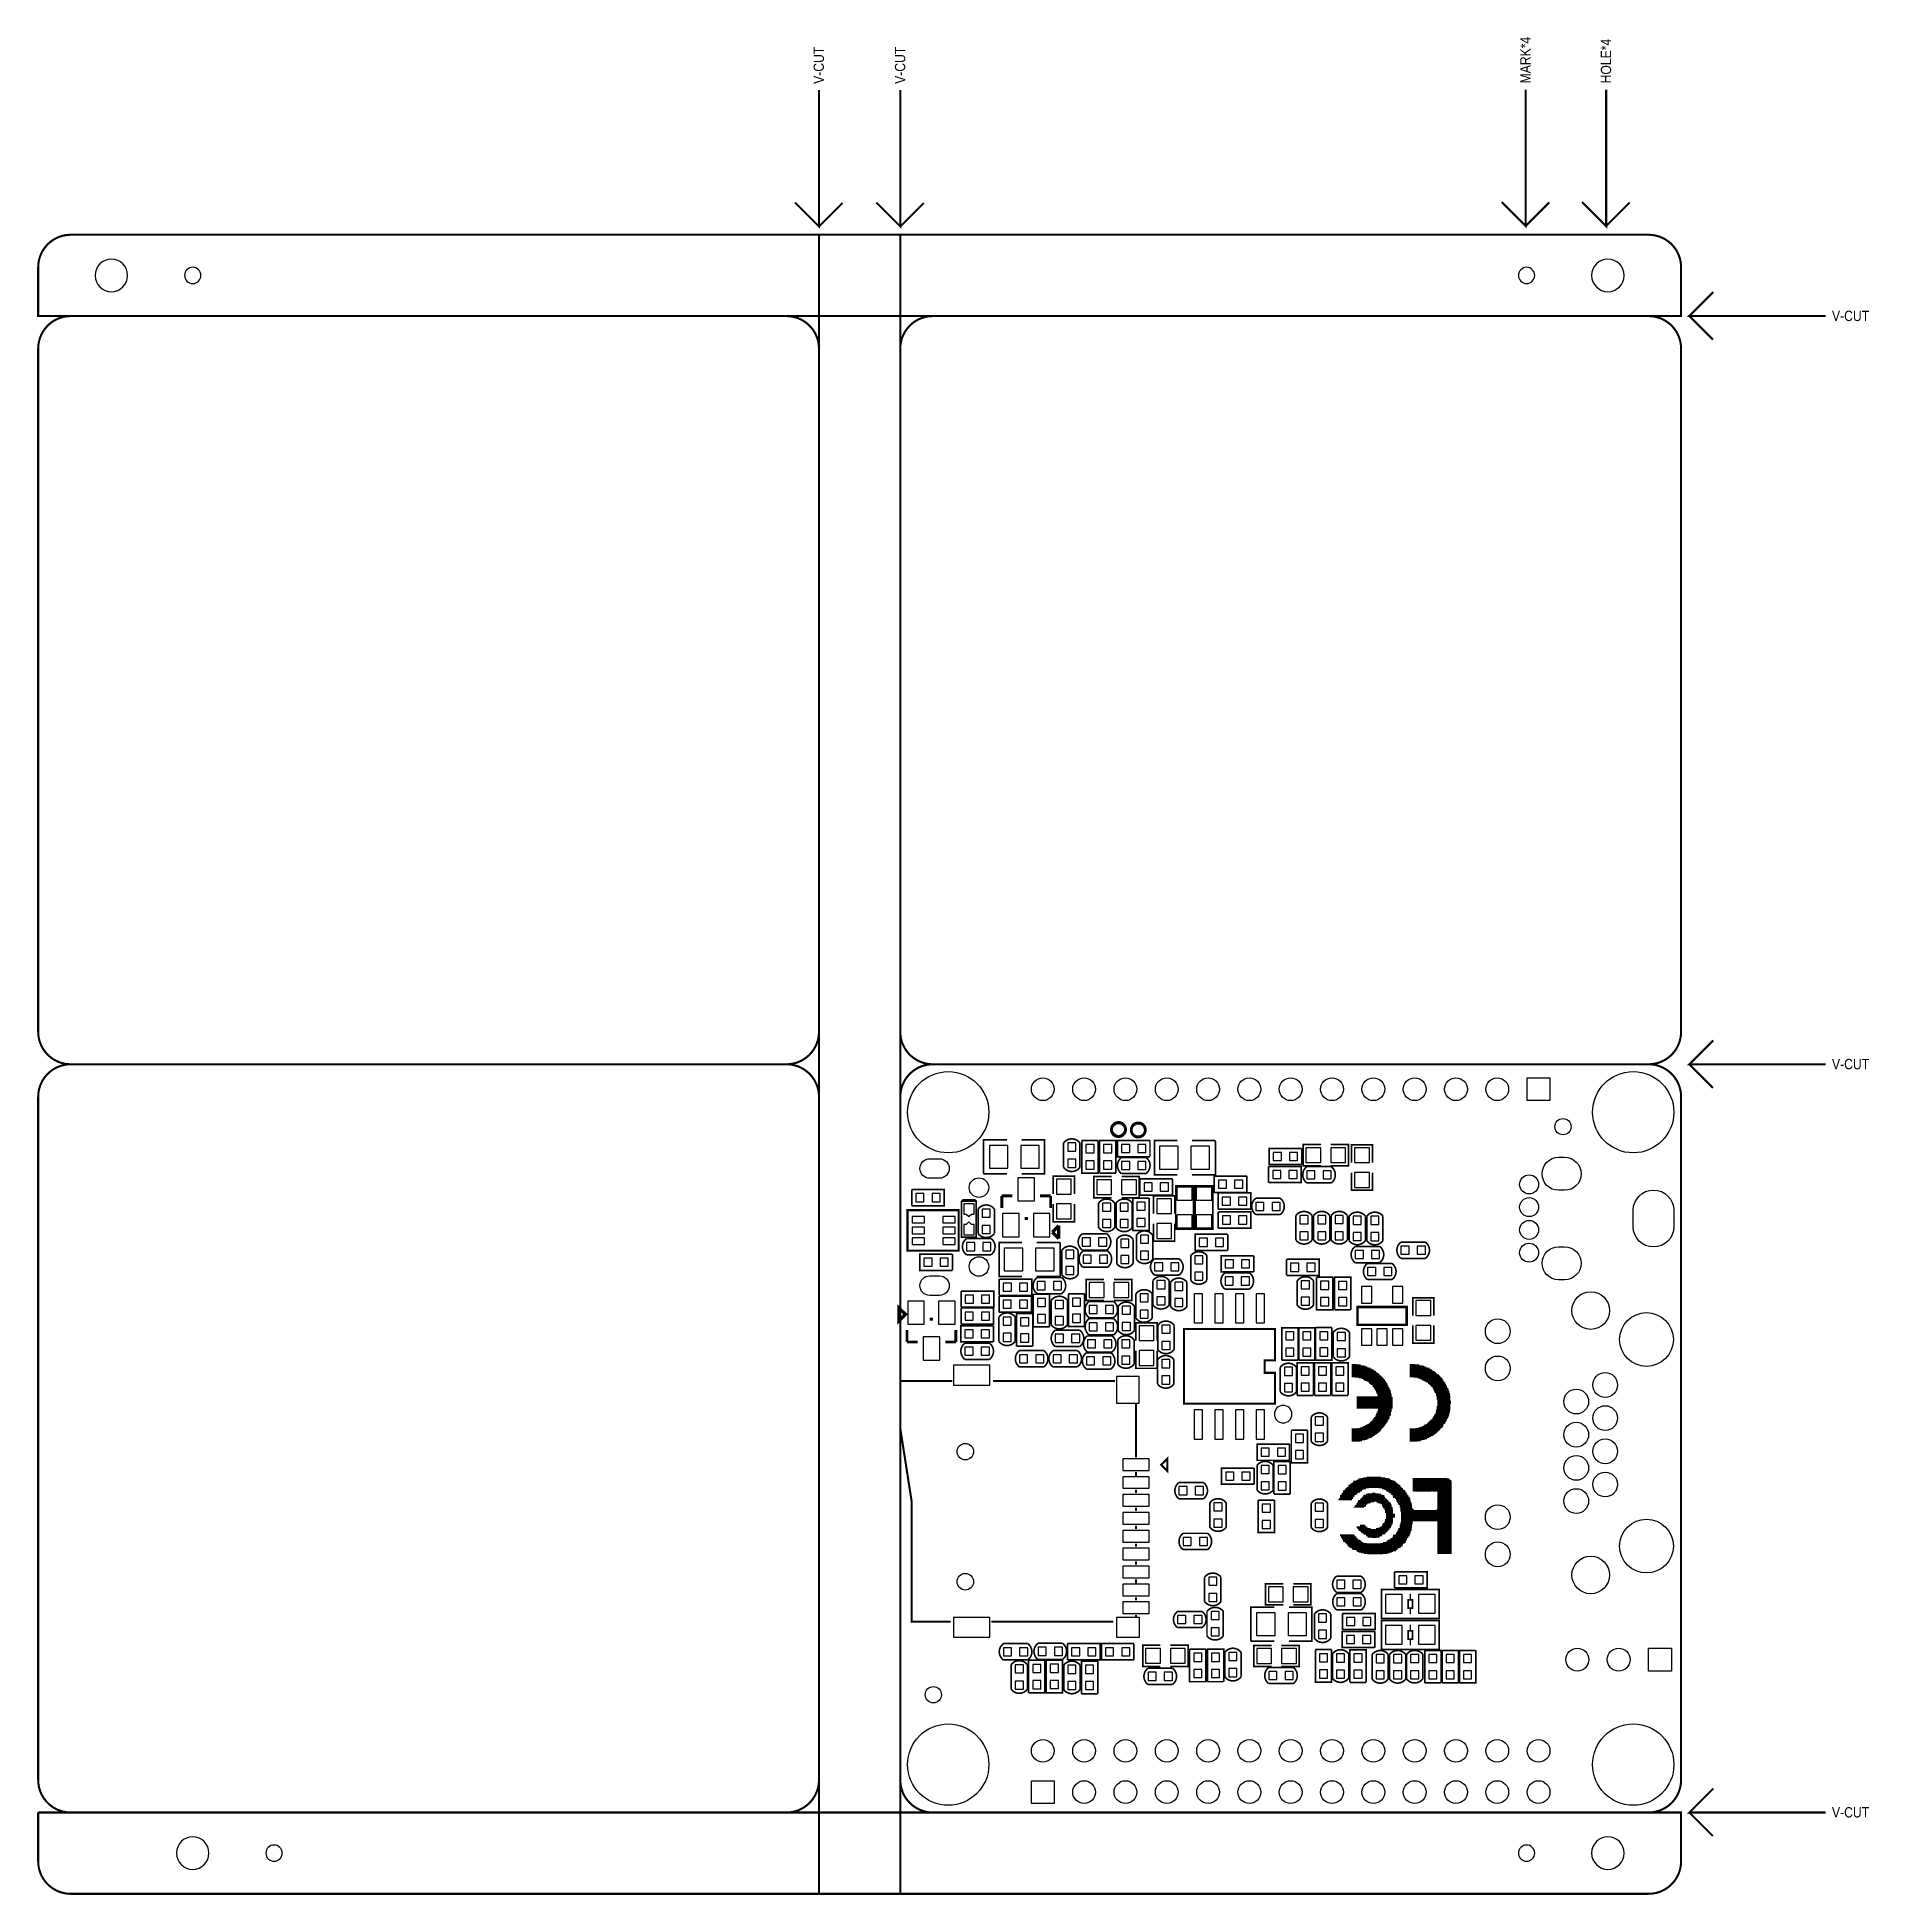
# Model space of a CAD drawing. Extents: x -900 to 3533, y 458 to 4954.
import ezdxf

# ---------------------------------------------------------------- set-up
doc = ezdxf.new("R2010")
doc.units = 0
doc.header["$MEASUREMENT"] = 0
for name, color, linetype in [('BG_OUTLINE', 254, 'CONTINUOUS'), ('MA_NO_PROBE_TOP', 85, 'CONTINUOUS'), ('PG_SILKSCREEN_BOTTOM', 171, 'CONTINUOUS'), ('PIN_BOTTOM', 5, 'CONTINUOUS')]:
    doc.layers.add(name, color=color, linetype=linetype)

msp = doc.modelspace()

# ---------------------------------------------------------------- texts
at = {"layer": 'BG_OUTLINE', "width": 0.88}
for s, p in [('MARK*4', (2714.43, 4842.22)), ('HOLE*4', (2909.43, 4842.22)), ('V-CUT', (1004.19, 4841.11)), ('V-CUT', (1201.04, 4841.11))]:
    msp.add_text(s, height=25, rotation=90, dxfattribs=at).set_placement(p)
for p in [(3444, 4266.98), (3444, 2455.96), (3444, 644.94)]:
    msp.add_text('V-CUT', height=25, dxfattribs=at).set_placement(p)

# ---------------------------------------------------------------- linework, layer by layer
at = {"layer": 'BG_OUTLINE'}
for points in [[(992.15, 4826.11, 5, 5, 0), (992.15, 4495.87, 5, 5, 0), (934.19, 4553.83, 5, 5, 0)], [(1189, 4826.11, 5, 5, 0), (1189, 4495.87, 5, 5, 0), (1131.04, 4553.83, 5, 5, 0)], [(2702.39, 4827.22, 5, 5, 0), (2702.39, 4496.98, 5, 5, 0), (2644.43, 4554.94, 5, 5, 0)], [(2897.39, 4827.22, 5, 5, 0), (2897.39, 4496.98, 5, 5, 0), (2839.43, 4554.94, 5, 5, 0)], [(992.15, 4495.87, 5, 5, 0), (1049.19, 4552.91, 5, 5, 0)], [(1189, 4495.87, 5, 5, 0), (1246.04, 4552.91, 5, 5, 0)], [(2702.39, 4496.98, 5, 5, 0), (2759.43, 4554.02, 5, 5, 0)], [(2897.39, 4496.98, 5, 5, 0), (2954.43, 4554.02, 5, 5, 0)], [(-818.87, 4279.02, 5, 5, 0.414214), (-897.61, 4200.28, 5, 5, 0), (-897.61, 2546.74, 5, 5, 0.414214), (-818.87, 2468, 5, 5, 0), (913.41, 2468, 5, 5, 0.414214), (992.15, 2546.74, 5, 5, 0), (992.15, 4200.28, 5, 5, 0.414214), (913.41, 4279.02, 5, 5, 0), (-897.61, 4279.02, 5, 5, 0), (-897.61, 4397.13, 5, 5, -0.414214), (-818.87, 4475.87, 5, 5, 0), (3000.02, 4475.87, 5, 5, -0.414214), (3078.76, 4397.13, 5, 5, 0), (3078.76, 4279.02, 5, 5, 0), (-818.87, 4279.02, 5, 5, 0)], [(1189, 460.13, 5, 5, 0), (992.15, 460.13, 5, 5, 0), (992.15, 4475.87, 5, 5, 0), (1189, 4475.87, 5, 5, 0), (1189, 460.13, 5, 5, 0)], [(3429, 4279.02, 5, 5, 0), (3098.76, 4279.02, 5, 5, 0), (3156.72, 4336.98, 5, 5, 0)], [(1267.74, 4279.02, 5, 5, 0), (3000.02, 4279.02, 5, 5, -0.414214), (3078.76, 4200.28, 5, 5, 0), (3078.76, 2546.74, 5, 5, -0.414214), (3000.02, 2468, 5, 5, 0), (1267.74, 2468, 5, 5, -0.414214), (1189, 2546.74, 5, 5, 0), (1189, 4200.28, 5, 5, -0.414214), (1267.74, 4279.02, 5, 5, 0)], [(3098.76, 4279.02, 5, 5, 0), (3155.8, 4221.98, 5, 5, 0)], [(3429, 2468, 5, 5, 0), (3098.76, 2468, 5, 5, 0), (3156.72, 2525.96, 5, 5, 0)], [(-818.87, 2468, 5, 5, 0), (913.41, 2468, 5, 5, -0.414214), (992.15, 2389.26, 5, 5, 0), (992.15, 735.72, 5, 5, -0.414214), (913.41, 656.98, 5, 5, 0), (-818.87, 656.98, 5, 5, -0.414214), (-897.61, 735.72, 5, 5, 0), (-897.61, 2389.26, 5, 5, -0.414214), (-818.87, 2468, 5, 5, 0)], [(1267.74, 2468, 5, 5, 0), (3000.02, 2468, 5, 5, -0.414214), (3078.76, 2389.26, 5, 5, 0), (3078.76, 735.72, 5, 5, -0.414214), (3000.02, 656.98, 5, 5, 0), (1267.74, 656.98, 5, 5, -0.414214), (1189, 735.72, 5, 5, 0), (1189, 2389.26, 5, 5, -0.414214), (1267.74, 2468, 5, 5, 0)], [(1267.74, 2468, 5, 5, 0), (3000.02, 2468, 5, 5, -0.414214), (3078.76, 2389.26, 5, 5, 0), (3078.76, 735.72, 5, 5, -0.414214), (3000.02, 656.98, 5, 5, 0), (1267.74, 656.98, 5, 5, -0.414214), (1189, 735.72, 5, 5, 0), (1189, 2389.26, 5, 5, -0.414214), (1267.74, 2468, 5, 5, 0)], [(3098.76, 2468, 5, 5, 0), (3155.8, 2410.96, 5, 5, 0)], [(3429, 656.98, 5, 5, 0), (3098.76, 656.98, 5, 5, 0), (3156.72, 714.94, 5, 5, 0)], [(-897.61, 656.98, 5, 5, 0), (-897.61, 538.87, 5, 5, 0.414214), (-818.87, 460.13, 5, 5, 0), (3000.02, 460.13, 5, 5, 0.414214), (3078.76, 538.87, 5, 5, 0), (3078.76, 656.98, 5, 5, 0), (-897.61, 656.98, 5, 5, 0)], [(3098.76, 656.98, 5, 5, 0), (3155.8, 599.94, 5, 5, 0)]]:
    msp.add_lwpolyline(points, format="xyseb", dxfattribs=at)
for points in [[(-681.075, 4377.445, 1), (-759.815, 4377.445, 1)], [(2940.965, 4377.445, 1), (2862.225, 4377.445, 1)], [(-503.915, 4377.445, 1), (-543.275, 4377.445, 1)], [(2724.425, 4377.445, 1), (2685.065, 4377.445, 1)], [(-484.225, 558.555, 1), (-562.965, 558.555, 1)], [(2940.965, 558.555, 1), (2862.225, 558.555, 1)], [(-307.065, 558.555, 1), (-346.425, 558.555, 1)], [(2724.425, 558.555, 1), (2685.065, 558.555, 1)]]:
    msp.add_lwpolyline(points, format="xyb", close=True, dxfattribs=at)
at = {"layer": 'MA_NO_PROBE_TOP'}
for points in [[(2281.5, 1742, 1, 1, 0), (2293.5, 1742, 1, 1, 0)], [(2281.5, 1741, 1, 1, 0), (2303.5, 1741, 1, 1, 0)], [(2281.5, 1740, 1, 1, 0), (2303.5, 1740, 1, 1, 0)], [(2281.5, 1739, 1, 1, 0), (2309.5, 1739, 1, 1, 0)], [(2281.5, 1738, 1, 1, 0), (2314.5, 1738, 1, 1, 0)], [(2281.5, 1737, 1, 1, 0), (2314.5, 1737, 1, 1, 0)], [(2281.5, 1736, 1, 1, 0), (2319.5, 1736, 1, 1, 0)], [(2281.5, 1735, 1, 1, 0), (2319.5, 1735, 1, 1, 0)], [(2281.5, 1734, 1, 1, 0), (2322.5, 1734, 1, 1, 0)], [(2281.5, 1733, 1, 1, 0), (2327.5, 1733, 1, 1, 0)], [(2281.5, 1732, 1, 1, 0), (2327.5, 1732, 1, 1, 0)], [(2281.5, 1731, 1, 1, 0), (2329.5, 1731, 1, 1, 0)], [(2281.5, 1730, 1, 1, 0), (2332.5, 1730, 1, 1, 0)], [(2281.5, 1729, 1, 1, 0), (2332.5, 1729, 1, 1, 0)], [(2281.5, 1728, 1, 1, 0), (2335.5, 1728, 1, 1, 0)], [(2281.5, 1727, 1, 1, 0), (2335.5, 1727, 1, 1, 0)], [(2281.5, 1726, 1, 1, 0), (2338.5, 1726, 1, 1, 0)], [(2281.5, 1725, 1, 1, 0), (2340.5, 1725, 1, 1, 0)], [(2281.5, 1724, 1, 1, 0), (2340.5, 1724, 1, 1, 0)], [(2281.5, 1723, 1, 1, 0), (2341.5, 1723, 1, 1, 0)], [(2281.5, 1722, 1, 1, 0), (2343.5, 1722, 1, 1, 0)], [(2281.5, 1721, 1, 1, 0), (2343.5, 1721, 1, 1, 0)], [(2281.5, 1720, 1, 1, 0), (2346.5, 1720, 1, 1, 0)], [(2281.5, 1719, 1, 1, 0), (2346.5, 1719, 1, 1, 0)], [(2281.5, 1718, 1, 1, 0), (2348.5, 1718, 1, 1, 0)], [(2281.5, 1717, 1, 1, 0), (2349.5, 1717, 1, 1, 0)], [(2281.5, 1716, 1, 1, 0), (2349.5, 1716, 1, 1, 0)], [(2281.5, 1715, 1, 1, 0), (2351.5, 1715, 1, 1, 0)], [(2281.5, 1714, 1, 1, 0), (2352.5, 1714, 1, 1, 0)], [(2281.5, 1713, 1, 1, 0), (2352.5, 1713, 1, 1, 0)], [(2281.5, 1712, 1, 1, 0), (2354.5, 1712, 1, 1, 0)], [(2281.5, 1711, 1, 1, 0), (2354.5, 1711, 1, 1, 0)], [(2289.5, 1710, 1, 1, 0), (2356.5, 1710, 1, 1, 0)], [(2298.5, 1709, 1, 1, 0), (2357.5, 1709, 1, 1, 0)], [(2421.5, 1742, 1, 1, 0), (2434.5, 1742, 1, 1, 0)], [(2421.5, 1741, 1, 1, 0), (2445.5, 1741, 1, 1, 0)], [(2421.5, 1740, 1, 1, 0), (2445.5, 1740, 1, 1, 0)], [(2421.5, 1739, 1, 1, 0), (2452.5, 1739, 1, 1, 0)], [(2421.5, 1738, 1, 1, 0), (2456.5, 1738, 1, 1, 0)], [(2421.5, 1737, 1, 1, 0), (2456.5, 1737, 1, 1, 0)], [(2421.5, 1736, 1, 1, 0), (2460.5, 1736, 1, 1, 0)], [(2421.5, 1735, 1, 1, 0), (2460.5, 1735, 1, 1, 0)], [(2421.5, 1734, 1, 1, 0), (2464.5, 1734, 1, 1, 0)], [(2421.5, 1733, 1, 1, 0), (2469.5, 1733, 1, 1, 0)], [(2421.5, 1732, 1, 1, 0), (2469.5, 1732, 1, 1, 0)], [(2421.5, 1731, 1, 1, 0), (2471.5, 1731, 1, 1, 0)], [(2421.5, 1730, 1, 1, 0), (2474.5, 1730, 1, 1, 0)], [(2421.5, 1729, 1, 1, 0), (2474.5, 1729, 1, 1, 0)], [(2421.5, 1728, 1, 1, 0), (2476.5, 1728, 1, 1, 0)], [(2421.5, 1727, 1, 1, 0), (2476.5, 1727, 1, 1, 0)], [(2421.5, 1726, 1, 1, 0), (2479.5, 1726, 1, 1, 0)], [(2421.5, 1725, 1, 1, 0), (2482.5, 1725, 1, 1, 0)], [(2421.5, 1724, 1, 1, 0), (2482.5, 1724, 1, 1, 0)], [(2421.5, 1723, 1, 1, 0), (2484.5, 1723, 1, 1, 0)], [(2421.5, 1722, 1, 1, 0), (2485.5, 1722, 1, 1, 0)], [(2421.5, 1721, 1, 1, 0), (2485.5, 1721, 1, 1, 0)], [(2421.5, 1720, 1, 1, 0), (2487.5, 1720, 1, 1, 0)], [(2421.5, 1719, 1, 1, 0), (2487.5, 1719, 1, 1, 0)], [(2421.5, 1718, 1, 1, 0), (2488.5, 1718, 1, 1, 0)], [(2421.5, 1717, 1, 1, 0), (2492.5, 1717, 1, 1, 0)], [(2421.5, 1716, 1, 1, 0), (2492.5, 1716, 1, 1, 0)], [(2421.5, 1715, 1, 1, 0), (2493.5, 1715, 1, 1, 0)], [(2421.5, 1714, 1, 1, 0), (2495.5, 1714, 1, 1, 0)], [(2421.5, 1713, 1, 1, 0), (2495.5, 1713, 1, 1, 0)], [(2421.5, 1712, 1, 1, 0), (2496.5, 1712, 1, 1, 0)], [(2421.5, 1711, 1, 1, 0), (2496.5, 1711, 1, 1, 0)], [(2431.5, 1710, 1, 1, 0), (2498.5, 1710, 1, 1, 0)], [(2440.5, 1709, 1, 1, 0), (2500.5, 1709, 1, 1, 0)], [(2293.5, 1664, 1, 1, 0), (2378.5, 1664, 1, 1, 0)], [(2298.5, 1708, 1, 1, 0), (2357.5, 1708, 1, 1, 0)], [(2305.5, 1707, 1, 1, 0), (2359.5, 1707, 1, 1, 0)], [(2308.5, 1706, 1, 1, 0), (2360.5, 1706, 1, 1, 0)], [(2308.5, 1705, 1, 1, 0), (2360.5, 1705, 1, 1, 0)], [(2311.5, 1704, 1, 1, 0), (2362.5, 1704, 1, 1, 0)], [(2311.5, 1703, 1, 1, 0), (2362.5, 1703, 1, 1, 0)], [(2314.5, 1702, 1, 1, 0), (2362.5, 1702, 1, 1, 0)], [(2317.5, 1701, 1, 1, 0), (2364.5, 1701, 1, 1, 0)], [(2317.5, 1700, 1, 1, 0), (2364.5, 1700, 1, 1, 0)], [(2321.5, 1699, 1, 1, 0), (2365.5, 1699, 1, 1, 0)], [(2322.5, 1698, 1, 1, 0), (2365.5, 1698, 1, 1, 0)], [(2322.5, 1697, 1, 1, 0), (2365.5, 1697, 1, 1, 0)], [(2324.5, 1696, 1, 1, 0), (2367.5, 1696, 1, 1, 0)], [(2324.5, 1695, 1, 1, 0), (2367.5, 1695, 1, 1, 0)], [(2327.5, 1694, 1, 1, 0), (2367.5, 1694, 1, 1, 0)], [(2327.5, 1693, 1, 1, 0), (2368.5, 1693, 1, 1, 0)], [(2327.5, 1692, 1, 1, 0), (2368.5, 1692, 1, 1, 0)], [(2330.5, 1691, 1, 1, 0), (2368.5, 1691, 1, 1, 0)], [(2332.5, 1690, 1, 1, 0), (2370.5, 1690, 1, 1, 0)], [(2332.5, 1689, 1, 1, 0), (2370.5, 1689, 1, 1, 0)], [(2332.5, 1688, 1, 1, 0), (2370.5, 1688, 1, 1, 0)], [(2332.5, 1687, 1, 1, 0), (2370.5, 1687, 1, 1, 0)], [(2333.5, 1686, 1, 1, 0), (2372.5, 1686, 1, 1, 0)], [(2335.5, 1685, 1, 1, 0), (2372.5, 1685, 1, 1, 0)], [(2335.5, 1684, 1, 1, 0), (2372.5, 1684, 1, 1, 0)], [(2335.5, 1683, 1, 1, 0), (2373.5, 1683, 1, 1, 0)], [(2337.5, 1682, 1, 1, 0), (2373.5, 1682, 1, 1, 0)], [(2337.5, 1681, 1, 1, 0), (2373.5, 1681, 1, 1, 0)], [(2338.5, 1680, 1, 1, 0), (2375.5, 1680, 1, 1, 0)], [(2338.5, 1679, 1, 1, 0), (2375.5, 1679, 1, 1, 0)], [(2338.5, 1678, 1, 1, 0), (2375.5, 1678, 1, 1, 0)], [(2340.5, 1677, 1, 1, 0), (2375.5, 1677, 1, 1, 0)], [(2340.5, 1676, 1, 1, 0), (2375.5, 1676, 1, 1, 0)], [(2340.5, 1675, 1, 1, 0), (2376.5, 1675, 1, 1, 0)], [(2341.5, 1674, 1, 1, 0), (2376.5, 1674, 1, 1, 0)], [(2341.5, 1673, 1, 1, 0), (2376.5, 1673, 1, 1, 0)], [(2341.5, 1672, 1, 1, 0), (2376.5, 1672, 1, 1, 0)], [(2341.5, 1671, 1, 1, 0), (2376.5, 1671, 1, 1, 0)], [(2343.5, 1670, 1, 1, 0), (2378.5, 1670, 1, 1, 0)], [(2343.5, 1669, 1, 1, 0), (2378.5, 1669, 1, 1, 0)], [(2343.5, 1668, 1, 1, 0), (2378.5, 1668, 1, 1, 0)], [(2343.5, 1666, 1, 1, 0), (2378.5, 1666, 1, 1, 0)], [(2343.5, 1665, 1, 1, 0), (2378.5, 1665, 1, 1, 0)], [(2345.5, 1667, 1, 1, 0), (2378.5, 1667, 1, 1, 0)], [(2440.5, 1708, 1, 1, 0), (2500.5, 1708, 1, 1, 0)], [(2445.5, 1707, 1, 1, 0), (2500.5, 1707, 1, 1, 0)], [(2448.5, 1706, 1, 1, 0), (2501.5, 1706, 1, 1, 0)], [(2448.5, 1705, 1, 1, 0), (2501.5, 1705, 1, 1, 0)], [(2452.5, 1704, 1, 1, 0), (2503.5, 1704, 1, 1, 0)], [(2452.5, 1703, 1, 1, 0), (2503.5, 1703, 1, 1, 0)], [(2455.5, 1702, 1, 1, 0), (2504.5, 1702, 1, 1, 0)], [(2458.5, 1701, 1, 1, 0), (2504.5, 1701, 1, 1, 0)], [(2458.5, 1700, 1, 1, 0), (2504.5, 1700, 1, 1, 0)], [(2461.5, 1699, 1, 1, 0), (2506.5, 1699, 1, 1, 0)], [(2464.5, 1698, 1, 1, 0), (2508.5, 1698, 1, 1, 0)], [(2464.5, 1697, 1, 1, 0), (2508.5, 1697, 1, 1, 0)], [(2466.5, 1696, 1, 1, 0), (2508.5, 1696, 1, 1, 0)], [(2466.5, 1695, 1, 1, 0), (2508.5, 1695, 1, 1, 0)], [(2468.5, 1694, 1, 1, 0), (2509.5, 1694, 1, 1, 0)], [(2469.5, 1693, 1, 1, 0), (2509.5, 1693, 1, 1, 0)], [(2469.5, 1692, 1, 1, 0), (2509.5, 1692, 1, 1, 0)], [(2471.5, 1691, 1, 1, 0), (2511.5, 1691, 1, 1, 0)], [(2472.5, 1690, 1, 1, 0), (2511.5, 1690, 1, 1, 0)], [(2472.5, 1689, 1, 1, 0), (2511.5, 1689, 1, 1, 0)], [(2474.5, 1688, 1, 1, 0), (2512.5, 1688, 1, 1, 0)], [(2474.5, 1687, 1, 1, 0), (2512.5, 1687, 1, 1, 0)], [(2476.5, 1686, 1, 1, 0), (2512.5, 1686, 1, 1, 0)], [(2477.5, 1685, 1, 1, 0), (2514.5, 1685, 1, 1, 0)], [(2477.5, 1684, 1, 1, 0), (2514.5, 1684, 1, 1, 0)], [(2477.5, 1683, 1, 1, 0), (2514.5, 1683, 1, 1, 0)], [(2479.5, 1682, 1, 1, 0), (2516.5, 1682, 1, 1, 0)], [(2479.5, 1681, 1, 1, 0), (2516.5, 1681, 1, 1, 0)], [(2479.5, 1680, 1, 1, 0), (2516.5, 1680, 1, 1, 0)], [(2479.5, 1679, 1, 1, 0), (2516.5, 1679, 1, 1, 0)], [(2480.5, 1678, 1, 1, 0), (2516.5, 1678, 1, 1, 0)], [(2480.5, 1677, 1, 1, 0), (2517.5, 1677, 1, 1, 0)], [(2480.5, 1676, 1, 1, 0), (2517.5, 1676, 1, 1, 0)], [(2482.5, 1675, 1, 1, 0), (2517.5, 1675, 1, 1, 0)], [(2482.5, 1674, 1, 1, 0), (2517.5, 1674, 1, 1, 0)], [(2482.5, 1673, 1, 1, 0), (2517.5, 1673, 1, 1, 0)], [(2484.5, 1672, 1, 1, 0), (2519.5, 1672, 1, 1, 0)], [(2484.5, 1671, 1, 1, 0), (2519.5, 1671, 1, 1, 0)], [(2484.5, 1670, 1, 1, 0), (2519.5, 1670, 1, 1, 0)], [(2485.5, 1669, 1, 1, 0), (2519.5, 1669, 1, 1, 0)], [(2485.5, 1668, 1, 1, 0), (2519.5, 1668, 1, 1, 0)], [(2485.5, 1667, 1, 1, 0), (2519.5, 1667, 1, 1, 0)], [(2485.5, 1666, 1, 1, 0), (2520.5, 1666, 1, 1, 0)], [(2485.5, 1665, 1, 1, 0), (2520.5, 1665, 1, 1, 0)], [(2487.5, 1664, 1, 1, 0), (2520.5, 1664, 1, 1, 0)], [(2293.5, 1663, 1, 1, 0), (2378.5, 1663, 1, 1, 0)], [(2293.5, 1662, 1, 1, 0), (2380.5, 1662, 1, 1, 0)], [(2293.5, 1661, 1, 1, 0), (2380.5, 1661, 1, 1, 0)], [(2293.5, 1660, 1, 1, 0), (2380.5, 1660, 1, 1, 0)], [(2293.5, 1659, 1, 1, 0), (2380.5, 1659, 1, 1, 0)], [(2293.5, 1658, 1, 1, 0), (2380.5, 1658, 1, 1, 0)], [(2293.5, 1657, 1, 1, 0), (2380.5, 1657, 1, 1, 0)], [(2293.5, 1656, 1, 1, 0), (2380.5, 1656, 1, 1, 0)], [(2293.5, 1655, 1, 1, 0), (2380.5, 1655, 1, 1, 0)], [(2293.5, 1654, 1, 1, 0), (2380.5, 1654, 1, 1, 0)], [(2293.5, 1653, 1, 1, 0), (2380.5, 1653, 1, 1, 0)], [(2293.5, 1652, 1, 1, 0), (2380.5, 1652, 1, 1, 0)], [(2293.5, 1651, 1, 1, 0), (2380.5, 1651, 1, 1, 0)], [(2293.5, 1650, 1, 1, 0), (2380.5, 1650, 1, 1, 0)], [(2293.5, 1649, 1, 1, 0), (2380.5, 1649, 1, 1, 0)], [(2293.5, 1648, 1, 1, 0), (2380.5, 1648, 1, 1, 0)], [(2293.5, 1647, 1, 1, 0), (2380.5, 1647, 1, 1, 0)], [(2293.5, 1646, 1, 1, 0), (2380.5, 1646, 1, 1, 0)], [(2293.5, 1645, 1, 1, 0), (2380.5, 1645, 1, 1, 0)], [(2293.5, 1644, 1, 1, 0), (2380.5, 1644, 1, 1, 0)], [(2293.5, 1643, 1, 1, 0), (2380.5, 1643, 1, 1, 0)], [(2293.5, 1642, 1, 1, 0), (2380.5, 1642, 1, 1, 0)], [(2293.5, 1641, 1, 1, 0), (2380.5, 1641, 1, 1, 0)], [(2293.5, 1640, 1, 1, 0), (2380.5, 1640, 1, 1, 0)], [(2293.5, 1639, 1, 1, 0), (2380.5, 1639, 1, 1, 0)], [(2293.5, 1638, 1, 1, 0), (2380.5, 1638, 1, 1, 0)], [(2293.5, 1637, 1, 1, 0), (2380.5, 1637, 1, 1, 0)], [(2293.5, 1636, 1, 1, 0), (2380.5, 1636, 1, 1, 0)], [(2293.5, 1635, 1, 1, 0), (2380.5, 1635, 1, 1, 0)], [(2340.5, 1621, 1, 1, 0), (2376.5, 1621, 1, 1, 0)], [(2340.5, 1620, 1, 1, 0), (2376.5, 1620, 1, 1, 0)], [(2340.5, 1619, 1, 1, 0), (2375.5, 1619, 1, 1, 0)], [(2341.5, 1624, 1, 1, 0), (2376.5, 1624, 1, 1, 0)], [(2341.5, 1623, 1, 1, 0), (2376.5, 1623, 1, 1, 0)], [(2341.5, 1622, 1, 1, 0), (2376.5, 1622, 1, 1, 0)], [(2343.5, 1629, 1, 1, 0), (2378.5, 1629, 1, 1, 0)], [(2343.5, 1628, 1, 1, 0), (2378.5, 1628, 1, 1, 0)], [(2343.5, 1627, 1, 1, 0), (2378.5, 1627, 1, 1, 0)], [(2343.5, 1626, 1, 1, 0), (2376.5, 1626, 1, 1, 0)], [(2343.5, 1625, 1, 1, 0), (2376.5, 1625, 1, 1, 0)], [(2345.5, 1634, 1, 1, 0), (2378.5, 1634, 1, 1, 0)], [(2345.5, 1633, 1, 1, 0), (2378.5, 1633, 1, 1, 0)], [(2345.5, 1632, 1, 1, 0), (2378.5, 1632, 1, 1, 0)], [(2345.5, 1631, 1, 1, 0), (2378.5, 1631, 1, 1, 0)], [(2345.5, 1630, 1, 1, 0), (2378.5, 1630, 1, 1, 0)], [(2480.5, 1619, 1, 1, 0), (2517.5, 1619, 1, 1, 0)], [(2482.5, 1622, 1, 1, 0), (2517.5, 1622, 1, 1, 0)], [(2482.5, 1621, 1, 1, 0), (2517.5, 1621, 1, 1, 0)], [(2482.5, 1620, 1, 1, 0), (2517.5, 1620, 1, 1, 0)], [(2484.5, 1627, 1, 1, 0), (2519.5, 1627, 1, 1, 0)], [(2484.5, 1626, 1, 1, 0), (2519.5, 1626, 1, 1, 0)], [(2484.5, 1625, 1, 1, 0), (2519.5, 1625, 1, 1, 0)], [(2484.5, 1624, 1, 1, 0), (2517.5, 1624, 1, 1, 0)], [(2484.5, 1623, 1, 1, 0), (2517.5, 1623, 1, 1, 0)], [(2485.5, 1632, 1, 1, 0), (2520.5, 1632, 1, 1, 0)], [(2485.5, 1631, 1, 1, 0), (2520.5, 1631, 1, 1, 0)], [(2485.5, 1630, 1, 1, 0), (2519.5, 1630, 1, 1, 0)], [(2485.5, 1629, 1, 1, 0), (2519.5, 1629, 1, 1, 0)], [(2485.5, 1628, 1, 1, 0), (2519.5, 1628, 1, 1, 0)], [(2487.5, 1663, 1, 1, 0), (2520.5, 1663, 1, 1, 0)], [(2487.5, 1662, 1, 1, 0), (2520.5, 1662, 1, 1, 0)], [(2487.5, 1661, 1, 1, 0), (2520.5, 1661, 1, 1, 0)], [(2487.5, 1660, 1, 1, 0), (2520.5, 1660, 1, 1, 0)], [(2487.5, 1659, 1, 1, 0), (2520.5, 1659, 1, 1, 0)], [(2487.5, 1658, 1, 1, 0), (2520.5, 1658, 1, 1, 0)], [(2487.5, 1657, 1, 1, 0), (2520.5, 1657, 1, 1, 0)], [(2487.5, 1640, 1, 1, 0), (2520.5, 1640, 1, 1, 0)], [(2487.5, 1639, 1, 1, 0), (2520.5, 1639, 1, 1, 0)], [(2487.5, 1638, 1, 1, 0), (2520.5, 1638, 1, 1, 0)], [(2487.5, 1637, 1, 1, 0), (2520.5, 1637, 1, 1, 0)], [(2487.5, 1636, 1, 1, 0), (2520.5, 1636, 1, 1, 0)], [(2487.5, 1635, 1, 1, 0), (2520.5, 1635, 1, 1, 0)], [(2487.5, 1634, 1, 1, 0), (2520.5, 1634, 1, 1, 0)], [(2487.5, 1633, 1, 1, 0), (2520.5, 1633, 1, 1, 0)], [(2488.5, 1656, 1, 1, 0), (2520.5, 1656, 1, 1, 0)], [(2488.5, 1655, 1, 1, 0), (2520.5, 1655, 1, 1, 0)], [(2488.5, 1654, 1, 1, 0), (2520.5, 1654, 1, 1, 0)], [(2488.5, 1653, 1, 1, 0), (2521.5, 1653, 1, 1, 0)], [(2488.5, 1652, 1, 1, 0), (2521.5, 1652, 1, 1, 0)], [(2488.5, 1651, 1, 1, 0), (2521.5, 1651, 1, 1, 0)], [(2488.5, 1650, 1, 1, 0), (2521.5, 1650, 1, 1, 0)], [(2488.5, 1649, 1, 1, 0), (2521.5, 1649, 1, 1, 0)], [(2488.5, 1648, 1, 1, 0), (2521.5, 1648, 1, 1, 0)], [(2488.5, 1647, 1, 1, 0), (2521.5, 1647, 1, 1, 0)], [(2488.5, 1646, 1, 1, 0), (2521.5, 1646, 1, 1, 0)], [(2488.5, 1645, 1, 1, 0), (2520.5, 1645, 1, 1, 0)], [(2488.5, 1644, 1, 1, 0), (2520.5, 1644, 1, 1, 0)], [(2488.5, 1643, 1, 1, 0), (2520.5, 1643, 1, 1, 0)], [(2488.5, 1642, 1, 1, 0), (2520.5, 1642, 1, 1, 0)], [(2488.5, 1641, 1, 1, 0), (2520.5, 1641, 1, 1, 0)], [(2281.5, 1586, 1, 1, 0), (2354.5, 1586, 1, 1, 0)], [(2281.5, 1585, 1, 1, 0), (2354.5, 1585, 1, 1, 0)], [(2281.5, 1584, 1, 1, 0), (2352.5, 1584, 1, 1, 0)], [(2281.5, 1583, 1, 1, 0), (2352.5, 1583, 1, 1, 0)], [(2281.5, 1582, 1, 1, 0), (2352.5, 1582, 1, 1, 0)], [(2281.5, 1581, 1, 1, 0), (2351.5, 1581, 1, 1, 0)], [(2281.5, 1580, 1, 1, 0), (2351.5, 1580, 1, 1, 0)], [(2281.5, 1579, 1, 1, 0), (2349.5, 1579, 1, 1, 0)], [(2281.5, 1578, 1, 1, 0), (2348.5, 1578, 1, 1, 0)], [(2281.5, 1577, 1, 1, 0), (2348.5, 1577, 1, 1, 0)], [(2281.5, 1576, 1, 1, 0), (2345.5, 1576, 1, 1, 0)], [(2281.5, 1575, 1, 1, 0), (2345.5, 1575, 1, 1, 0)], [(2281.5, 1574, 1, 1, 0), (2343.5, 1574, 1, 1, 0)], [(2295.5, 1587, 1, 1, 0), (2356.5, 1587, 1, 1, 0)], [(2301.5, 1589, 1, 1, 0), (2357.5, 1589, 1, 1, 0)], [(2301.5, 1588, 1, 1, 0), (2357.5, 1588, 1, 1, 0)], [(2306.5, 1590, 1, 1, 0), (2359.5, 1590, 1, 1, 0)], [(2309.5, 1592, 1, 1, 0), (2360.5, 1592, 1, 1, 0)], [(2309.5, 1591, 1, 1, 0), (2360.5, 1591, 1, 1, 0)], [(2313.5, 1594, 1, 1, 0), (2362.5, 1594, 1, 1, 0)], [(2313.5, 1593, 1, 1, 0), (2362.5, 1593, 1, 1, 0)], [(2316.5, 1595, 1, 1, 0), (2362.5, 1595, 1, 1, 0)], [(2319.5, 1597, 1, 1, 0), (2364.5, 1597, 1, 1, 0)], [(2319.5, 1596, 1, 1, 0), (2364.5, 1596, 1, 1, 0)], [(2321.5, 1598, 1, 1, 0), (2365.5, 1598, 1, 1, 0)], [(2324.5, 1600, 1, 1, 0), (2365.5, 1600, 1, 1, 0)], [(2324.5, 1599, 1, 1, 0), (2365.5, 1599, 1, 1, 0)], [(2325.5, 1602, 1, 1, 0), (2367.5, 1602, 1, 1, 0)], [(2325.5, 1601, 1, 1, 0), (2367.5, 1601, 1, 1, 0)], [(2327.5, 1603, 1, 1, 0), (2368.5, 1603, 1, 1, 0)], [(2329.5, 1605, 1, 1, 0), (2368.5, 1605, 1, 1, 0)], [(2329.5, 1604, 1, 1, 0), (2368.5, 1604, 1, 1, 0)], [(2330.5, 1606, 1, 1, 0), (2370.5, 1606, 1, 1, 0)], [(2332.5, 1608, 1, 1, 0), (2370.5, 1608, 1, 1, 0)], [(2332.5, 1607, 1, 1, 0), (2370.5, 1607, 1, 1, 0)], [(2333.5, 1611, 1, 1, 0), (2372.5, 1611, 1, 1, 0)], [(2333.5, 1610, 1, 1, 0), (2372.5, 1610, 1, 1, 0)], [(2333.5, 1609, 1, 1, 0), (2372.5, 1609, 1, 1, 0)], [(2335.5, 1613, 1, 1, 0), (2373.5, 1613, 1, 1, 0)], [(2335.5, 1612, 1, 1, 0), (2373.5, 1612, 1, 1, 0)], [(2337.5, 1614, 1, 1, 0), (2373.5, 1614, 1, 1, 0)], [(2338.5, 1618, 1, 1, 0), (2375.5, 1618, 1, 1, 0)], [(2338.5, 1617, 1, 1, 0), (2375.5, 1617, 1, 1, 0)], [(2338.5, 1616, 1, 1, 0), (2373.5, 1616, 1, 1, 0)], [(2338.5, 1615, 1, 1, 0), (2373.5, 1615, 1, 1, 0)], [(2421.5, 1586, 1, 1, 0), (2496.5, 1586, 1, 1, 0)], [(2421.5, 1585, 1, 1, 0), (2496.5, 1585, 1, 1, 0)], [(2421.5, 1584, 1, 1, 0), (2495.5, 1584, 1, 1, 0)], [(2421.5, 1583, 1, 1, 0), (2495.5, 1583, 1, 1, 0)], [(2421.5, 1582, 1, 1, 0), (2493.5, 1582, 1, 1, 0)], [(2421.5, 1581, 1, 1, 0), (2492.5, 1581, 1, 1, 0)], [(2421.5, 1580, 1, 1, 0), (2492.5, 1580, 1, 1, 0)], [(2421.5, 1579, 1, 1, 0), (2490.5, 1579, 1, 1, 0)], [(2421.5, 1578, 1, 1, 0), (2488.5, 1578, 1, 1, 0)], [(2421.5, 1577, 1, 1, 0), (2488.5, 1577, 1, 1, 0)], [(2421.5, 1576, 1, 1, 0), (2487.5, 1576, 1, 1, 0)], [(2421.5, 1575, 1, 1, 0), (2487.5, 1575, 1, 1, 0)], [(2421.5, 1574, 1, 1, 0), (2485.5, 1574, 1, 1, 0)], [(2436.5, 1587, 1, 1, 0), (2498.5, 1587, 1, 1, 0)], [(2442.5, 1589, 1, 1, 0), (2500.5, 1589, 1, 1, 0)], [(2442.5, 1588, 1, 1, 0), (2500.5, 1588, 1, 1, 0)], [(2447.5, 1590, 1, 1, 0), (2501.5, 1590, 1, 1, 0)], [(2452.5, 1592, 1, 1, 0), (2503.5, 1592, 1, 1, 0)], [(2452.5, 1591, 1, 1, 0), (2503.5, 1591, 1, 1, 0)], [(2455.5, 1594, 1, 1, 0), (2503.5, 1594, 1, 1, 0)], [(2455.5, 1593, 1, 1, 0), (2503.5, 1593, 1, 1, 0)], [(2456.5, 1595, 1, 1, 0), (2504.5, 1595, 1, 1, 0)], [(2460.5, 1597, 1, 1, 0), (2504.5, 1597, 1, 1, 0)], [(2460.5, 1596, 1, 1, 0), (2504.5, 1596, 1, 1, 0)], [(2463.5, 1598, 1, 1, 0), (2506.5, 1598, 1, 1, 0)], [(2464.5, 1600, 1, 1, 0), (2508.5, 1600, 1, 1, 0)], [(2464.5, 1599, 1, 1, 0), (2508.5, 1599, 1, 1, 0)], [(2466.5, 1602, 1, 1, 0), (2508.5, 1602, 1, 1, 0)], [(2466.5, 1601, 1, 1, 0), (2508.5, 1601, 1, 1, 0)], [(2468.5, 1603, 1, 1, 0), (2509.5, 1603, 1, 1, 0)], [(2469.5, 1605, 1, 1, 0), (2511.5, 1605, 1, 1, 0)], [(2469.5, 1604, 1, 1, 0), (2511.5, 1604, 1, 1, 0)], [(2471.5, 1606, 1, 1, 0), (2511.5, 1606, 1, 1, 0)], [(2472.5, 1608, 1, 1, 0), (2512.5, 1608, 1, 1, 0)], [(2472.5, 1607, 1, 1, 0), (2512.5, 1607, 1, 1, 0)], [(2476.5, 1611, 1, 1, 0), (2514.5, 1611, 1, 1, 0)], [(2476.5, 1610, 1, 1, 0), (2512.5, 1610, 1, 1, 0)], [(2476.5, 1609, 1, 1, 0), (2512.5, 1609, 1, 1, 0)], [(2477.5, 1614, 1, 1, 0), (2516.5, 1614, 1, 1, 0)], [(2477.5, 1613, 1, 1, 0), (2514.5, 1613, 1, 1, 0)], [(2477.5, 1612, 1, 1, 0), (2514.5, 1612, 1, 1, 0)], [(2479.5, 1616, 1, 1, 0), (2516.5, 1616, 1, 1, 0)], [(2479.5, 1615, 1, 1, 0), (2516.5, 1615, 1, 1, 0)], [(2480.5, 1618, 1, 1, 0), (2516.5, 1618, 1, 1, 0)], [(2480.5, 1617, 1, 1, 0), (2516.5, 1617, 1, 1, 0)], [(2281.5, 1573, 1, 1, 0), (2341.5, 1573, 1, 1, 0)], [(2281.5, 1572, 1, 1, 0), (2341.5, 1572, 1, 1, 0)], [(2281.5, 1571, 1, 1, 0), (2338.5, 1571, 1, 1, 0)], [(2281.5, 1570, 1, 1, 0), (2337.5, 1570, 1, 1, 0)], [(2281.5, 1569, 1, 1, 0), (2337.5, 1569, 1, 1, 0)], [(2281.5, 1568, 1, 1, 0), (2333.5, 1568, 1, 1, 0)], [(2281.5, 1567, 1, 1, 0), (2333.5, 1567, 1, 1, 0)], [(2281.5, 1566, 1, 1, 0), (2332.5, 1566, 1, 1, 0)], [(2281.5, 1565, 1, 1, 0), (2329.5, 1565, 1, 1, 0)], [(2281.5, 1564, 1, 1, 0), (2329.5, 1564, 1, 1, 0)], [(2281.5, 1563, 1, 1, 0), (2325.5, 1563, 1, 1, 0)], [(2281.5, 1562, 1, 1, 0), (2321.5, 1562, 1, 1, 0)], [(2281.5, 1561, 1, 1, 0), (2321.5, 1561, 1, 1, 0)], [(2281.5, 1560, 1, 1, 0), (2317.5, 1560, 1, 1, 0)], [(2281.5, 1559, 1, 1, 0), (2317.5, 1559, 1, 1, 0)], [(2281.5, 1558, 1, 1, 0), (2313.5, 1558, 1, 1, 0)], [(2281.5, 1557, 1, 1, 0), (2306.5, 1557, 1, 1, 0)], [(2281.5, 1556, 1, 1, 0), (2306.5, 1556, 1, 1, 0)], [(2281.5, 1555, 1, 1, 0), (2300.5, 1555, 1, 1, 0)], [(2421.5, 1573, 1, 1, 0), (2482.5, 1573, 1, 1, 0)], [(2421.5, 1572, 1, 1, 0), (2482.5, 1572, 1, 1, 0)], [(2421.5, 1571, 1, 1, 0), (2480.5, 1571, 1, 1, 0)], [(2421.5, 1570, 1, 1, 0), (2479.5, 1570, 1, 1, 0)], [(2421.5, 1569, 1, 1, 0), (2479.5, 1569, 1, 1, 0)], [(2421.5, 1568, 1, 1, 0), (2474.5, 1568, 1, 1, 0)], [(2421.5, 1567, 1, 1, 0), (2474.5, 1567, 1, 1, 0)], [(2421.5, 1566, 1, 1, 0), (2472.5, 1566, 1, 1, 0)], [(2421.5, 1565, 1, 1, 0), (2469.5, 1565, 1, 1, 0)], [(2421.5, 1564, 1, 1, 0), (2469.5, 1564, 1, 1, 0)], [(2421.5, 1563, 1, 1, 0), (2466.5, 1563, 1, 1, 0)], [(2421.5, 1562, 1, 1, 0), (2463.5, 1562, 1, 1, 0)], [(2421.5, 1561, 1, 1, 0), (2463.5, 1561, 1, 1, 0)], [(2421.5, 1560, 1, 1, 0), (2458.5, 1560, 1, 1, 0)], [(2421.5, 1559, 1, 1, 0), (2458.5, 1559, 1, 1, 0)], [(2421.5, 1558, 1, 1, 0), (2453.5, 1558, 1, 1, 0)], [(2421.5, 1557, 1, 1, 0), (2448.5, 1557, 1, 1, 0)], [(2421.5, 1556, 1, 1, 0), (2448.5, 1556, 1, 1, 0)], [(2421.5, 1555, 1, 1, 0), (2440.5, 1555, 1, 1, 0)], [(2265.5, 1439, 1, 1, 0), (2309.5, 1439, 1, 1, 0)], [(2266.5, 1441, 1, 1, 0), (2316.5, 1441, 1, 1, 0)], [(2266.5, 1440, 1, 1, 0), (2316.5, 1440, 1, 1, 0)], [(2268.5, 1442, 1, 1, 0), (2322.5, 1442, 1, 1, 0)], [(2269.5, 1444, 1, 1, 0), (2402.5, 1444, 1, 1, 0)], [(2269.5, 1443, 1, 1, 0), (2402.5, 1443, 1, 1, 0)], [(2271.5, 1445, 1, 1, 0), (2400.5, 1445, 1, 1, 0)], [(2273.5, 1449, 1, 1, 0), (2399.5, 1449, 1, 1, 0)], [(2273.5, 1448, 1, 1, 0), (2399.5, 1448, 1, 1, 0)], [(2273.5, 1447, 1, 1, 0), (2399.5, 1447, 1, 1, 0)], [(2273.5, 1446, 1, 1, 0), (2399.5, 1446, 1, 1, 0)], [(2274.5, 1450, 1, 1, 0), (2397.5, 1450, 1, 1, 0)], [(2277.5, 1452, 1, 1, 0), (2394.5, 1452, 1, 1, 0)], [(2277.5, 1451, 1, 1, 0), (2394.5, 1451, 1, 1, 0)], [(2279.5, 1453, 1, 1, 0), (2392.5, 1453, 1, 1, 0)], [(2281.5, 1455, 1, 1, 0), (2391.5, 1455, 1, 1, 0)], [(2281.5, 1454, 1, 1, 0), (2391.5, 1454, 1, 1, 0)], [(2284.5, 1457, 1, 1, 0), (2388.5, 1457, 1, 1, 0)], [(2284.5, 1456, 1, 1, 0), (2388.5, 1456, 1, 1, 0)], [(2285.5, 1460, 1, 1, 0), (2386.5, 1460, 1, 1, 0)], [(2285.5, 1459, 1, 1, 0), (2386.5, 1459, 1, 1, 0)], [(2285.5, 1458, 1, 1, 0), (2386.5, 1458, 1, 1, 0)], [(2292.5, 1461, 1, 1, 0), (2380.5, 1461, 1, 1, 0)], [(2295.5, 1463, 1, 1, 0), (2376.5, 1463, 1, 1, 0)], [(2295.5, 1462, 1, 1, 0), (2376.5, 1462, 1, 1, 0)], [(2298.5, 1465, 1, 1, 0), (2373.5, 1465, 1, 1, 0)], [(2298.5, 1464, 1, 1, 0), (2373.5, 1464, 1, 1, 0)], [(2303.5, 1466, 1, 1, 0), (2367.5, 1466, 1, 1, 0)], [(2309.5, 1468, 1, 1, 0), (2362.5, 1468, 1, 1, 0)], [(2309.5, 1467, 1, 1, 0), (2362.5, 1467, 1, 1, 0)], [(2317.5, 1469, 1, 1, 0), (2352.5, 1469, 1, 1, 0)], [(2346.5, 1442, 1, 1, 0), (2404.5, 1442, 1, 1, 0)], [(2354.5, 1441, 1, 1, 0), (2405.5, 1441, 1, 1, 0)], [(2354.5, 1440, 1, 1, 0), (2405.5, 1440, 1, 1, 0)], [(2360.5, 1439, 1, 1, 0), (2407.5, 1439, 1, 1, 0)], [(2429.5, 1466, 1, 1, 0), (2512.5, 1466, 1, 1, 0)], [(2429.5, 1465, 1, 1, 0), (2517.5, 1465, 1, 1, 0)], [(2429.5, 1464, 1, 1, 0), (2517.5, 1464, 1, 1, 0)], [(2429.5, 1463, 1, 1, 0), (2520.5, 1463, 1, 1, 0)], [(2429.5, 1462, 1, 1, 0), (2520.5, 1462, 1, 1, 0)], [(2429.5, 1461, 1, 1, 0), (2522.5, 1461, 1, 1, 0)], [(2429.5, 1460, 1, 1, 0), (2522.5, 1460, 1, 1, 0)], [(2429.5, 1459, 1, 1, 0), (2522.5, 1459, 1, 1, 0)], [(2429.5, 1458, 1, 1, 0), (2522.5, 1458, 1, 1, 0)], [(2429.5, 1457, 1, 1, 0), (2523.5, 1457, 1, 1, 0)], [(2429.5, 1456, 1, 1, 0), (2523.5, 1456, 1, 1, 0)], [(2429.5, 1455, 1, 1, 0), (2523.5, 1455, 1, 1, 0)], [(2429.5, 1454, 1, 1, 0), (2523.5, 1454, 1, 1, 0)], [(2429.5, 1453, 1, 1, 0), (2523.5, 1453, 1, 1, 0)], [(2429.5, 1452, 1, 1, 0), (2523.5, 1452, 1, 1, 0)], [(2429.5, 1451, 1, 1, 0), (2523.5, 1451, 1, 1, 0)], [(2429.5, 1450, 1, 1, 0), (2523.5, 1450, 1, 1, 0)], [(2429.5, 1449, 1, 1, 0), (2523.5, 1449, 1, 1, 0)], [(2429.5, 1448, 1, 1, 0), (2523.5, 1448, 1, 1, 0)], [(2429.5, 1447, 1, 1, 0), (2523.5, 1447, 1, 1, 0)], [(2429.5, 1446, 1, 1, 0), (2523.5, 1446, 1, 1, 0)], [(2429.5, 1445, 1, 1, 0), (2523.5, 1445, 1, 1, 0)], [(2429.5, 1444, 1, 1, 0), (2523.5, 1444, 1, 1, 0)], [(2429.5, 1443, 1, 1, 0), (2523.5, 1443, 1, 1, 0)], [(2429.5, 1442, 1, 1, 0), (2523.5, 1442, 1, 1, 0)], [(2429.5, 1441, 1, 1, 0), (2523.5, 1441, 1, 1, 0)], [(2429.5, 1440, 1, 1, 0), (2523.5, 1440, 1, 1, 0)], [(2429.5, 1439, 1, 1, 0), (2523.5, 1439, 1, 1, 0)], [(2249.5, 1415, 1, 1, 0), (2282.5, 1415, 1, 1, 0)], [(2249.5, 1414, 1, 1, 0), (2282.5, 1414, 1, 1, 0)], [(2249.5, 1413, 1, 1, 0), (2282.5, 1413, 1, 1, 0)], [(2250.5, 1418, 1, 1, 0), (2284.5, 1418, 1, 1, 0)], [(2250.5, 1417, 1, 1, 0), (2284.5, 1417, 1, 1, 0)], [(2250.5, 1416, 1, 1, 0), (2284.5, 1416, 1, 1, 0)], [(2253.5, 1425, 1, 1, 0), (2288.5, 1425, 1, 1, 0)], [(2253.5, 1424, 1, 1, 0), (2288.5, 1424, 1, 1, 0)], [(2253.5, 1423, 1, 1, 0), (2288.5, 1423, 1, 1, 0)], [(2253.5, 1422, 1, 1, 0), (2288.5, 1422, 1, 1, 0)], [(2253.5, 1421, 1, 1, 0), (2285.5, 1421, 1, 1, 0)], [(2253.5, 1420, 1, 1, 0), (2285.5, 1420, 1, 1, 0)], [(2253.5, 1419, 1, 1, 0), (2285.5, 1419, 1, 1, 0)], [(2255.5, 1426, 1, 1, 0), (2292.5, 1426, 1, 1, 0)], [(2257.5, 1429, 1, 1, 0), (2295.5, 1429, 1, 1, 0)], [(2257.5, 1428, 1, 1, 0), (2293.5, 1428, 1, 1, 0)], [(2257.5, 1427, 1, 1, 0), (2293.5, 1427, 1, 1, 0)], [(2258.5, 1431, 1, 1, 0), (2296.5, 1431, 1, 1, 0)], [(2258.5, 1430, 1, 1, 0), (2296.5, 1430, 1, 1, 0)], [(2260.5, 1434, 1, 1, 0), (2303.5, 1434, 1, 1, 0)], [(2260.5, 1433, 1, 1, 0), (2301.5, 1433, 1, 1, 0)], [(2260.5, 1432, 1, 1, 0), (2301.5, 1432, 1, 1, 0)], [(2261.5, 1437, 1, 1, 0), (2306.5, 1437, 1, 1, 0)], [(2261.5, 1436, 1, 1, 0), (2306.5, 1436, 1, 1, 0)], [(2261.5, 1435, 1, 1, 0), (2306.5, 1435, 1, 1, 0)], [(2265.5, 1438, 1, 1, 0), (2309.5, 1438, 1, 1, 0)], [(2285.5, 1396, 1, 1, 0), (2311.5, 1396, 1, 1, 0)], [(2285.5, 1395, 1, 1, 0), (2311.5, 1395, 1, 1, 0)], [(2288.5, 1401, 1, 1, 0), (2316.5, 1401, 1, 1, 0)], [(2288.5, 1400, 1, 1, 0), (2316.5, 1400, 1, 1, 0)], [(2288.5, 1399, 1, 1, 0), (2316.5, 1399, 1, 1, 0)], [(2288.5, 1398, 1, 1, 0), (2316.5, 1398, 1, 1, 0)], [(2288.5, 1397, 1, 1, 0), (2314.5, 1397, 1, 1, 0)], [(2292.5, 1404, 1, 1, 0), (2319.5, 1404, 1, 1, 0)], [(2292.5, 1403, 1, 1, 0), (2319.5, 1403, 1, 1, 0)], [(2292.5, 1402, 1, 1, 0), (2317.5, 1402, 1, 1, 0)], [(2293.5, 1405, 1, 1, 0), (2322.5, 1405, 1, 1, 0)], [(2295.5, 1409, 1, 1, 0), (2335.5, 1409, 1, 1, 0)], [(2295.5, 1408, 1, 1, 0), (2335.5, 1408, 1, 1, 0)], [(2295.5, 1407, 1, 1, 0), (2327.5, 1407, 1, 1, 0)], [(2295.5, 1406, 1, 1, 0), (2327.5, 1406, 1, 1, 0)], [(2296.5, 1412, 1, 1, 0), (2370.5, 1412, 1, 1, 0)], [(2296.5, 1411, 1, 1, 0), (2370.5, 1411, 1, 1, 0)], [(2296.5, 1410, 1, 1, 0), (2370.5, 1410, 1, 1, 0)], [(2298.5, 1413, 1, 1, 0), (2368.5, 1413, 1, 1, 0)], [(2301.5, 1415, 1, 1, 0), (2367.5, 1415, 1, 1, 0)], [(2301.5, 1414, 1, 1, 0), (2367.5, 1414, 1, 1, 0)], [(2303.5, 1417, 1, 1, 0), (2365.5, 1417, 1, 1, 0)], [(2303.5, 1416, 1, 1, 0), (2365.5, 1416, 1, 1, 0)], [(2304.5, 1418, 1, 1, 0), (2364.5, 1418, 1, 1, 0)], [(2306.5, 1421, 1, 1, 0), (2362.5, 1421, 1, 1, 0)], [(2306.5, 1420, 1, 1, 0), (2362.5, 1420, 1, 1, 0)], [(2306.5, 1419, 1, 1, 0), (2362.5, 1419, 1, 1, 0)], [(2309.5, 1425, 1, 1, 0), (2360.5, 1425, 1, 1, 0)], [(2309.5, 1424, 1, 1, 0), (2360.5, 1424, 1, 1, 0)], [(2309.5, 1423, 1, 1, 0), (2360.5, 1423, 1, 1, 0)], [(2309.5, 1422, 1, 1, 0), (2360.5, 1422, 1, 1, 0)], [(2311.5, 1426, 1, 1, 0), (2356.5, 1426, 1, 1, 0)], [(2316.5, 1428, 1, 1, 0), (2352.5, 1428, 1, 1, 0)], [(2316.5, 1427, 1, 1, 0), (2352.5, 1427, 1, 1, 0)], [(2320.5, 1429, 1, 1, 0), (2346.5, 1429, 1, 1, 0)], [(2330.5, 1431, 1, 1, 0), (2338.5, 1431, 1, 1, 0)], [(2330.5, 1430, 1, 1, 0), (2338.5, 1430, 1, 1, 0)], [(2340.5, 1409, 1, 1, 0), (2373.5, 1409, 1, 1, 0)], [(2340.5, 1408, 1, 1, 0), (2373.5, 1408, 1, 1, 0)], [(2344.5, 1407, 1, 1, 0), (2375.5, 1407, 1, 1, 0)], [(2344.5, 1406, 1, 1, 0), (2375.5, 1406, 1, 1, 0)], [(2349.5, 1405, 1, 1, 0), (2375.5, 1405, 1, 1, 0)], [(2351.5, 1404, 1, 1, 0), (2376.5, 1404, 1, 1, 0)], [(2351.5, 1403, 1, 1, 0), (2376.5, 1403, 1, 1, 0)], [(2354.5, 1402, 1, 1, 0), (2378.5, 1402, 1, 1, 0)], [(2354.5, 1401, 1, 1, 0), (2378.5, 1401, 1, 1, 0)], [(2354.5, 1400, 1, 1, 0), (2378.5, 1400, 1, 1, 0)], [(2354.5, 1399, 1, 1, 0), (2378.5, 1399, 1, 1, 0)], [(2354.5, 1398, 1, 1, 0), (2378.5, 1398, 1, 1, 0)], [(2356.5, 1397, 1, 1, 0), (2378.5, 1397, 1, 1, 0)], [(2357.5, 1396, 1, 1, 0), (2380.5, 1396, 1, 1, 0)], [(2357.5, 1395, 1, 1, 0), (2380.5, 1395, 1, 1, 0)], [(2357.5, 1394, 1, 1, 0), (2380.5, 1394, 1, 1, 0)], [(2360.5, 1438, 1, 1, 0), (2407.5, 1438, 1, 1, 0)], [(2364.5, 1437, 1, 1, 0), (2410.5, 1437, 1, 1, 0)], [(2364.5, 1436, 1, 1, 0), (2410.5, 1436, 1, 1, 0)], [(2364.5, 1435, 1, 1, 0), (2410.5, 1435, 1, 1, 0)], [(2367.5, 1434, 1, 1, 0), (2412.5, 1434, 1, 1, 0)], [(2370.5, 1433, 1, 1, 0), (2413.5, 1433, 1, 1, 0)], [(2370.5, 1432, 1, 1, 0), (2413.5, 1432, 1, 1, 0)], [(2373.5, 1431, 1, 1, 0), (2413.5, 1431, 1, 1, 0)], [(2373.5, 1430, 1, 1, 0), (2413.5, 1430, 1, 1, 0)], [(2375.5, 1429, 1, 1, 0), (2415.5, 1429, 1, 1, 0)], [(2376.5, 1428, 1, 1, 0), (2416.5, 1428, 1, 1, 0)], [(2376.5, 1427, 1, 1, 0), (2416.5, 1427, 1, 1, 0)], [(2378.5, 1426, 1, 1, 0), (2416.5, 1426, 1, 1, 0)], [(2380.5, 1425, 1, 1, 0), (2418.5, 1425, 1, 1, 0)], [(2380.5, 1424, 1, 1, 0), (2418.5, 1424, 1, 1, 0)], [(2380.5, 1423, 1, 1, 0), (2418.5, 1423, 1, 1, 0)], [(2380.5, 1422, 1, 1, 0), (2418.5, 1422, 1, 1, 0)], [(2381.5, 1421, 1, 1, 0), (2421.5, 1421, 1, 1, 0)], [(2381.5, 1420, 1, 1, 0), (2421.5, 1420, 1, 1, 0)], [(2381.5, 1419, 1, 1, 0), (2421.5, 1419, 1, 1, 0)], [(2386.5, 1418, 1, 1, 0), (2421.5, 1418, 1, 1, 0)], [(2386.5, 1417, 1, 1, 0), (2423.5, 1417, 1, 1, 0)], [(2386.5, 1416, 1, 1, 0), (2423.5, 1416, 1, 1, 0)], [(2388.5, 1415, 1, 1, 0), (2423.5, 1415, 1, 1, 0)], [(2388.5, 1414, 1, 1, 0), (2423.5, 1414, 1, 1, 0)], [(2389.5, 1413, 1, 1, 0), (2423.5, 1413, 1, 1, 0)], [(2389.5, 1412, 1, 1, 0), (2424.5, 1412, 1, 1, 0)], [(2389.5, 1411, 1, 1, 0), (2424.5, 1411, 1, 1, 0)], [(2389.5, 1410, 1, 1, 0), (2424.5, 1410, 1, 1, 0)], [(2391.5, 1409, 1, 1, 0), (2424.5, 1409, 1, 1, 0)], [(2391.5, 1408, 1, 1, 0), (2424.5, 1408, 1, 1, 0)], [(2392.5, 1407, 1, 1, 0), (2426.5, 1407, 1, 1, 0)], [(2392.5, 1406, 1, 1, 0), (2426.5, 1406, 1, 1, 0)], [(2392.5, 1405, 1, 1, 0), (2426.5, 1405, 1, 1, 0)], [(2394.5, 1404, 1, 1, 0), (2426.5, 1404, 1, 1, 0)], [(2394.5, 1403, 1, 1, 0), (2426.5, 1403, 1, 1, 0)], [(2394.5, 1402, 1, 1, 0), (2427.5, 1402, 1, 1, 0)], [(2397.5, 1401, 1, 1, 0), (2427.5, 1401, 1, 1, 0)], [(2397.5, 1400, 1, 1, 0), (2427.5, 1400, 1, 1, 0)], [(2397.5, 1399, 1, 1, 0), (2427.5, 1399, 1, 1, 0)], [(2397.5, 1398, 1, 1, 0), (2427.5, 1398, 1, 1, 0)], [(2397.5, 1397, 1, 1, 0), (2427.5, 1397, 1, 1, 0)], [(2397.5, 1396, 1, 1, 0), (2427.5, 1396, 1, 1, 0)], [(2397.5, 1395, 1, 1, 0), (2427.5, 1395, 1, 1, 0)], [(2399.5, 1394, 1, 1, 0), (2429.5, 1394, 1, 1, 0)], [(2429.5, 1438, 1, 1, 0), (2523.5, 1438, 1, 1, 0)], [(2429.5, 1437, 1, 1, 0), (2523.5, 1437, 1, 1, 0)], [(2429.5, 1436, 1, 1, 0), (2523.5, 1436, 1, 1, 0)], [(2429.5, 1435, 1, 1, 0), (2523.5, 1435, 1, 1, 0)], [(2431.5, 1434, 1, 1, 0), (2434.5, 1434, 1, 1, 0)], [(2435.5, 1434, 1, 1, 0), (2474.5, 1434, 1, 1, 0)], [(2477.5, 1434, 1, 1, 0), (2485.5, 1434, 1, 1, 0)], [(2487.5, 1434, 1, 1, 0), (2523.5, 1434, 1, 1, 0)], [(2488.5, 1433, 1, 1, 0), (2523.5, 1433, 1, 1, 0)], [(2488.5, 1432, 1, 1, 0), (2523.5, 1432, 1, 1, 0)], [(2488.5, 1431, 1, 1, 0), (2523.5, 1431, 1, 1, 0)], [(2488.5, 1430, 1, 1, 0), (2523.5, 1430, 1, 1, 0)], [(2488.5, 1429, 1, 1, 0), (2523.5, 1429, 1, 1, 0)], [(2488.5, 1428, 1, 1, 0), (2523.5, 1428, 1, 1, 0)], [(2488.5, 1427, 1, 1, 0), (2523.5, 1427, 1, 1, 0)], [(2488.5, 1426, 1, 1, 0), (2523.5, 1426, 1, 1, 0)], [(2488.5, 1425, 1, 1, 0), (2523.5, 1425, 1, 1, 0)], [(2488.5, 1424, 1, 1, 0), (2523.5, 1424, 1, 1, 0)], [(2488.5, 1423, 1, 1, 0), (2523.5, 1423, 1, 1, 0)], [(2488.5, 1422, 1, 1, 0), (2523.5, 1422, 1, 1, 0)], [(2488.5, 1421, 1, 1, 0), (2523.5, 1421, 1, 1, 0)], [(2488.5, 1420, 1, 1, 0), (2523.5, 1420, 1, 1, 0)], [(2488.5, 1419, 1, 1, 0), (2523.5, 1419, 1, 1, 0)], [(2488.5, 1418, 1, 1, 0), (2523.5, 1418, 1, 1, 0)], [(2488.5, 1417, 1, 1, 0), (2523.5, 1417, 1, 1, 0)], [(2488.5, 1416, 1, 1, 0), (2523.5, 1416, 1, 1, 0)], [(2488.5, 1415, 1, 1, 0), (2523.5, 1415, 1, 1, 0)], [(2488.5, 1414, 1, 1, 0), (2523.5, 1414, 1, 1, 0)], [(2488.5, 1413, 1, 1, 0), (2523.5, 1413, 1, 1, 0)], [(2488.5, 1412, 1, 1, 0), (2523.5, 1412, 1, 1, 0)], [(2488.5, 1411, 1, 1, 0), (2523.5, 1411, 1, 1, 0)], [(2488.5, 1410, 1, 1, 0), (2523.5, 1410, 1, 1, 0)], [(2488.5, 1409, 1, 1, 0), (2523.5, 1409, 1, 1, 0)], [(2488.5, 1408, 1, 1, 0), (2523.5, 1408, 1, 1, 0)], [(2488.5, 1407, 1, 1, 0), (2523.5, 1407, 1, 1, 0)], [(2488.5, 1406, 1, 1, 0), (2523.5, 1406, 1, 1, 0)], [(2488.5, 1405, 1, 1, 0), (2523.5, 1405, 1, 1, 0)], [(2488.5, 1404, 1, 1, 0), (2523.5, 1404, 1, 1, 0)], [(2488.5, 1403, 1, 1, 0), (2523.5, 1403, 1, 1, 0)], [(2488.5, 1402, 1, 1, 0), (2523.5, 1402, 1, 1, 0)], [(2488.5, 1401, 1, 1, 0), (2523.5, 1401, 1, 1, 0)], [(2488.5, 1400, 1, 1, 0), (2523.5, 1400, 1, 1, 0)], [(2488.5, 1399, 1, 1, 0), (2523.5, 1399, 1, 1, 0)], [(2488.5, 1398, 1, 1, 0), (2523.5, 1398, 1, 1, 0)], [(2488.5, 1397, 1, 1, 0), (2523.5, 1397, 1, 1, 0)], [(2488.5, 1396, 1, 1, 0), (2523.5, 1396, 1, 1, 0)], [(2488.5, 1395, 1, 1, 0), (2523.5, 1395, 1, 1, 0)], [(2488.5, 1394, 1, 1, 0), (2523.5, 1394, 1, 1, 0)], [(2292.5, 1349, 1, 1, 0), (2316.5, 1349, 1, 1, 0)], [(2301.5, 1353, 1, 1, 0), (2314.5, 1353, 1, 1, 0)], [(2301.5, 1352, 1, 1, 0), (2314.5, 1352, 1, 1, 0)], [(2301.5, 1351, 1, 1, 0), (2314.5, 1351, 1, 1, 0)], [(2301.5, 1350, 1, 1, 0), (2314.5, 1350, 1, 1, 0)], [(2352.5, 1349, 1, 1, 0), (2376.5, 1349, 1, 1, 0)], [(2354.5, 1353, 1, 1, 0), (2378.5, 1353, 1, 1, 0)], [(2354.5, 1352, 1, 1, 0), (2378.5, 1352, 1, 1, 0)], [(2354.5, 1351, 1, 1, 0), (2378.5, 1351, 1, 1, 0)], [(2354.5, 1350, 1, 1, 0), (2378.5, 1350, 1, 1, 0)], [(2356.5, 1356, 1, 1, 0), (2380.5, 1356, 1, 1, 0)], [(2356.5, 1355, 1, 1, 0), (2380.5, 1355, 1, 1, 0)], [(2356.5, 1354, 1, 1, 0), (2378.5, 1354, 1, 1, 0)], [(2357.5, 1357, 1, 1, 0), (2380.5, 1357, 1, 1, 0)], [(2360.5, 1393, 1, 1, 0), (2380.5, 1393, 1, 1, 0)], [(2360.5, 1392, 1, 1, 0), (2380.5, 1392, 1, 1, 0)], [(2360.5, 1391, 1, 1, 0), (2381.5, 1391, 1, 1, 0)], [(2360.5, 1390, 1, 1, 0), (2381.5, 1390, 1, 1, 0)], [(2360.5, 1361, 1, 1, 0), (2381.5, 1361, 1, 1, 0)], [(2360.5, 1360, 1, 1, 0), (2381.5, 1360, 1, 1, 0)], [(2360.5, 1359, 1, 1, 0), (2380.5, 1359, 1, 1, 0)], [(2360.5, 1358, 1, 1, 0), (2380.5, 1358, 1, 1, 0)], [(2362.5, 1389, 1, 1, 0), (2381.5, 1389, 1, 1, 0)], [(2362.5, 1388, 1, 1, 0), (2381.5, 1388, 1, 1, 0)], [(2362.5, 1387, 1, 1, 0), (2381.5, 1387, 1, 1, 0)], [(2362.5, 1386, 1, 1, 0), (2381.5, 1386, 1, 1, 0)], [(2362.5, 1385, 1, 1, 0), (2381.5, 1385, 1, 1, 0)], [(2362.5, 1384, 1, 1, 0), (2381.5, 1384, 1, 1, 0)], [(2362.5, 1383, 1, 1, 0), (2381.5, 1383, 1, 1, 0)], [(2362.5, 1382, 1, 1, 0), (2381.5, 1382, 1, 1, 0)], [(2362.5, 1367, 1, 1, 0), (2381.5, 1367, 1, 1, 0)], [(2362.5, 1366, 1, 1, 0), (2381.5, 1366, 1, 1, 0)], [(2362.5, 1365, 1, 1, 0), (2381.5, 1365, 1, 1, 0)], [(2362.5, 1364, 1, 1, 0), (2381.5, 1364, 1, 1, 0)], [(2362.5, 1363, 1, 1, 0), (2381.5, 1363, 1, 1, 0)], [(2362.5, 1362, 1, 1, 0), (2381.5, 1362, 1, 1, 0)], [(2364.5, 1381, 1, 1, 0), (2381.5, 1381, 1, 1, 0)], [(2364.5, 1380, 1, 1, 0), (2386.5, 1380, 1, 1, 0)], [(2364.5, 1379, 1, 1, 0), (2386.5, 1379, 1, 1, 0)], [(2364.5, 1378, 1, 1, 0), (2386.5, 1378, 1, 1, 0)], [(2364.5, 1377, 1, 1, 0), (2386.5, 1377, 1, 1, 0)], [(2364.5, 1376, 1, 1, 0), (2386.5, 1376, 1, 1, 0)], [(2364.5, 1375, 1, 1, 0), (2386.5, 1375, 1, 1, 0)], [(2364.5, 1374, 1, 1, 0), (2386.5, 1374, 1, 1, 0)], [(2364.5, 1373, 1, 1, 0), (2386.5, 1373, 1, 1, 0)], [(2364.5, 1372, 1, 1, 0), (2386.5, 1372, 1, 1, 0)], [(2364.5, 1371, 1, 1, 0), (2386.5, 1371, 1, 1, 0)], [(2364.5, 1370, 1, 1, 0), (2381.5, 1370, 1, 1, 0)], [(2364.5, 1369, 1, 1, 0), (2381.5, 1369, 1, 1, 0)], [(2364.5, 1368, 1, 1, 0), (2381.5, 1368, 1, 1, 0)], [(2397.5, 1353, 1, 1, 0), (2427.5, 1353, 1, 1, 0)], [(2397.5, 1352, 1, 1, 0), (2427.5, 1352, 1, 1, 0)], [(2397.5, 1351, 1, 1, 0), (2427.5, 1351, 1, 1, 0)], [(2397.5, 1350, 1, 1, 0), (2427.5, 1350, 1, 1, 0)], [(2397.5, 1349, 1, 1, 0), (2427.5, 1349, 1, 1, 0)], [(2399.5, 1393, 1, 1, 0), (2429.5, 1393, 1, 1, 0)], [(2399.5, 1392, 1, 1, 0), (2429.5, 1392, 1, 1, 0)], [(2399.5, 1391, 1, 1, 0), (2431.5, 1391, 1, 1, 0)], [(2399.5, 1390, 1, 1, 0), (2431.5, 1390, 1, 1, 0)], [(2399.5, 1389, 1, 1, 0), (2523.5, 1389, 1, 1, 0)], [(2399.5, 1388, 1, 1, 0), (2523.5, 1388, 1, 1, 0)], [(2399.5, 1387, 1, 1, 0), (2523.5, 1387, 1, 1, 0)], [(2399.5, 1386, 1, 1, 0), (2523.5, 1386, 1, 1, 0)], [(2399.5, 1359, 1, 1, 0), (2429.5, 1359, 1, 1, 0)], [(2399.5, 1358, 1, 1, 0), (2429.5, 1358, 1, 1, 0)], [(2399.5, 1357, 1, 1, 0), (2429.5, 1357, 1, 1, 0)], [(2399.5, 1356, 1, 1, 0), (2429.5, 1356, 1, 1, 0)], [(2399.5, 1355, 1, 1, 0), (2429.5, 1355, 1, 1, 0)], [(2399.5, 1354, 1, 1, 0), (2427.5, 1354, 1, 1, 0)], [(2400.5, 1385, 1, 1, 0), (2523.5, 1385, 1, 1, 0)], [(2400.5, 1384, 1, 1, 0), (2523.5, 1384, 1, 1, 0)], [(2400.5, 1383, 1, 1, 0), (2523.5, 1383, 1, 1, 0)], [(2400.5, 1382, 1, 1, 0), (2523.5, 1382, 1, 1, 0)], [(2400.5, 1381, 1, 1, 0), (2523.5, 1381, 1, 1, 0)], [(2400.5, 1380, 1, 1, 0), (2523.5, 1380, 1, 1, 0)], [(2400.5, 1379, 1, 1, 0), (2523.5, 1379, 1, 1, 0)], [(2400.5, 1378, 1, 1, 0), (2523.5, 1378, 1, 1, 0)], [(2400.5, 1377, 1, 1, 0), (2523.5, 1377, 1, 1, 0)], [(2400.5, 1376, 1, 1, 0), (2523.5, 1376, 1, 1, 0)], [(2400.5, 1375, 1, 1, 0), (2523.5, 1375, 1, 1, 0)], [(2400.5, 1374, 1, 1, 0), (2523.5, 1374, 1, 1, 0)], [(2400.5, 1373, 1, 1, 0), (2523.5, 1373, 1, 1, 0)], [(2400.5, 1372, 1, 1, 0), (2523.5, 1372, 1, 1, 0)], [(2400.5, 1371, 1, 1, 0), (2523.5, 1371, 1, 1, 0)], [(2400.5, 1370, 1, 1, 0), (2523.5, 1370, 1, 1, 0)], [(2400.5, 1369, 1, 1, 0), (2523.5, 1369, 1, 1, 0)], [(2400.5, 1368, 1, 1, 0), (2523.5, 1368, 1, 1, 0)], [(2400.5, 1367, 1, 1, 0), (2523.5, 1367, 1, 1, 0)], [(2400.5, 1366, 1, 1, 0), (2523.5, 1366, 1, 1, 0)], [(2400.5, 1365, 1, 1, 0), (2523.5, 1365, 1, 1, 0)], [(2400.5, 1364, 1, 1, 0), (2523.5, 1364, 1, 1, 0)], [(2400.5, 1363, 1, 1, 0), (2523.5, 1363, 1, 1, 0)], [(2400.5, 1362, 1, 1, 0), (2523.5, 1362, 1, 1, 0)], [(2400.5, 1361, 1, 1, 0), (2429.5, 1361, 1, 1, 0)], [(2400.5, 1360, 1, 1, 0), (2429.5, 1360, 1, 1, 0)], [(2487.5, 1391, 1, 1, 0), (2523.5, 1391, 1, 1, 0)], [(2487.5, 1390, 1, 1, 0), (2523.5, 1390, 1, 1, 0)], [(2488.5, 1393, 1, 1, 0), (2523.5, 1393, 1, 1, 0)], [(2488.5, 1392, 1, 1, 0), (2523.5, 1392, 1, 1, 0)], [(2488.5, 1361, 1, 1, 0), (2523.5, 1361, 1, 1, 0)], [(2488.5, 1360, 1, 1, 0), (2523.5, 1360, 1, 1, 0)], [(2488.5, 1359, 1, 1, 0), (2523.5, 1359, 1, 1, 0)], [(2488.5, 1358, 1, 1, 0), (2523.5, 1358, 1, 1, 0)], [(2488.5, 1357, 1, 1, 0), (2523.5, 1357, 1, 1, 0)], [(2488.5, 1356, 1, 1, 0), (2523.5, 1356, 1, 1, 0)], [(2488.5, 1355, 1, 1, 0), (2523.5, 1355, 1, 1, 0)], [(2488.5, 1354, 1, 1, 0), (2523.5, 1354, 1, 1, 0)], [(2488.5, 1353, 1, 1, 0), (2523.5, 1353, 1, 1, 0)], [(2488.5, 1352, 1, 1, 0), (2523.5, 1352, 1, 1, 0)], [(2488.5, 1351, 1, 1, 0), (2523.5, 1351, 1, 1, 0)], [(2488.5, 1350, 1, 1, 0), (2523.5, 1350, 1, 1, 0)], [(2488.5, 1349, 1, 1, 0), (2523.5, 1349, 1, 1, 0)], [(2253.5, 1330, 1, 1, 0), (2285.5, 1330, 1, 1, 0)], [(2253.5, 1329, 1, 1, 0), (2288.5, 1329, 1, 1, 0)], [(2253.5, 1328, 1, 1, 0), (2288.5, 1328, 1, 1, 0)], [(2253.5, 1327, 1, 1, 0), (2288.5, 1327, 1, 1, 0)], [(2253.5, 1326, 1, 1, 0), (2288.5, 1326, 1, 1, 0)], [(2255.5, 1325, 1, 1, 0), (2292.5, 1325, 1, 1, 0)], [(2255.5, 1324, 1, 1, 0), (2292.5, 1324, 1, 1, 0)], [(2255.5, 1323, 1, 1, 0), (2292.5, 1323, 1, 1, 0)], [(2255.5, 1322, 1, 1, 0), (2293.5, 1322, 1, 1, 0)], [(2257.5, 1321, 1, 1, 0), (2295.5, 1321, 1, 1, 0)], [(2257.5, 1320, 1, 1, 0), (2295.5, 1320, 1, 1, 0)], [(2258.5, 1319, 1, 1, 0), (2296.5, 1319, 1, 1, 0)], [(2258.5, 1318, 1, 1, 0), (2296.5, 1318, 1, 1, 0)], [(2258.5, 1317, 1, 1, 0), (2301.5, 1317, 1, 1, 0)], [(2260.5, 1316, 1, 1, 0), (2303.5, 1316, 1, 1, 0)], [(2260.5, 1315, 1, 1, 0), (2303.5, 1315, 1, 1, 0)], [(2260.5, 1314, 1, 1, 0), (2303.5, 1314, 1, 1, 0)], [(2261.5, 1313, 1, 1, 0), (2306.5, 1313, 1, 1, 0)], [(2261.5, 1312, 1, 1, 0), (2306.5, 1312, 1, 1, 0)], [(2265.5, 1311, 1, 1, 0), (2309.5, 1311, 1, 1, 0)], [(2265.5, 1310, 1, 1, 0), (2309.5, 1310, 1, 1, 0)], [(2266.5, 1309, 1, 1, 0), (2317.5, 1309, 1, 1, 0)], [(2268.5, 1308, 1, 1, 0), (2407.5, 1308, 1, 1, 0)], [(2268.5, 1307, 1, 1, 0), (2407.5, 1307, 1, 1, 0)], [(2269.5, 1306, 1, 1, 0), (2405.5, 1306, 1, 1, 0)], [(2271.5, 1305, 1, 1, 0), (2404.5, 1305, 1, 1, 0)], [(2271.5, 1304, 1, 1, 0), (2404.5, 1304, 1, 1, 0)], [(2293.5, 1348, 1, 1, 0), (2319.5, 1348, 1, 1, 0)], [(2293.5, 1347, 1, 1, 0), (2319.5, 1347, 1, 1, 0)], [(2293.5, 1346, 1, 1, 0), (2320.5, 1346, 1, 1, 0)], [(2295.5, 1345, 1, 1, 0), (2327.5, 1345, 1, 1, 0)], [(2295.5, 1344, 1, 1, 0), (2327.5, 1344, 1, 1, 0)], [(2296.5, 1343, 1, 1, 0), (2373.5, 1343, 1, 1, 0)], [(2296.5, 1342, 1, 1, 0), (2373.5, 1342, 1, 1, 0)], [(2298.5, 1341, 1, 1, 0), (2370.5, 1341, 1, 1, 0)], [(2298.5, 1340, 1, 1, 0), (2370.5, 1340, 1, 1, 0)], [(2298.5, 1339, 1, 1, 0), (2370.5, 1339, 1, 1, 0)], [(2301.5, 1338, 1, 1, 0), (2368.5, 1338, 1, 1, 0)], [(2303.5, 1337, 1, 1, 0), (2367.5, 1337, 1, 1, 0)], [(2303.5, 1336, 1, 1, 0), (2367.5, 1336, 1, 1, 0)], [(2304.5, 1335, 1, 1, 0), (2365.5, 1335, 1, 1, 0)], [(2304.5, 1334, 1, 1, 0), (2365.5, 1334, 1, 1, 0)], [(2306.5, 1333, 1, 1, 0), (2364.5, 1333, 1, 1, 0)], [(2309.5, 1332, 1, 1, 0), (2362.5, 1332, 1, 1, 0)], [(2309.5, 1331, 1, 1, 0), (2362.5, 1331, 1, 1, 0)], [(2311.5, 1330, 1, 1, 0), (2357.5, 1330, 1, 1, 0)], [(2316.5, 1329, 1, 1, 0), (2354.5, 1329, 1, 1, 0)], [(2316.5, 1328, 1, 1, 0), (2354.5, 1328, 1, 1, 0)], [(2316.5, 1327, 1, 1, 0), (2354.5, 1327, 1, 1, 0)], [(2316.5, 1326, 1, 1, 0), (2354.5, 1326, 1, 1, 0)], [(2320.5, 1325, 1, 1, 0), (2349.5, 1325, 1, 1, 0)], [(2320.5, 1324, 1, 1, 0), (2349.5, 1324, 1, 1, 0)], [(2320.5, 1323, 1, 1, 0), (2349.5, 1323, 1, 1, 0)], [(2330.5, 1322, 1, 1, 0), (2341.5, 1322, 1, 1, 0)], [(2340.5, 1345, 1, 1, 0), (2373.5, 1345, 1, 1, 0)], [(2340.5, 1344, 1, 1, 0), (2373.5, 1344, 1, 1, 0)], [(2344.5, 1346, 1, 1, 0), (2375.5, 1346, 1, 1, 0)], [(2349.5, 1348, 1, 1, 0), (2376.5, 1348, 1, 1, 0)], [(2349.5, 1347, 1, 1, 0), (2376.5, 1347, 1, 1, 0)], [(2351.5, 1309, 1, 1, 0), (2410.5, 1309, 1, 1, 0)], [(2357.5, 1311, 1, 1, 0), (2412.5, 1311, 1, 1, 0)], [(2357.5, 1310, 1, 1, 0), (2412.5, 1310, 1, 1, 0)], [(2364.5, 1313, 1, 1, 0), (2412.5, 1313, 1, 1, 0)], [(2364.5, 1312, 1, 1, 0), (2412.5, 1312, 1, 1, 0)], [(2367.5, 1316, 1, 1, 0), (2413.5, 1316, 1, 1, 0)], [(2367.5, 1315, 1, 1, 0), (2413.5, 1315, 1, 1, 0)], [(2367.5, 1314, 1, 1, 0), (2413.5, 1314, 1, 1, 0)], [(2370.5, 1317, 1, 1, 0), (2415.5, 1317, 1, 1, 0)], [(2373.5, 1319, 1, 1, 0), (2415.5, 1319, 1, 1, 0)], [(2373.5, 1318, 1, 1, 0), (2415.5, 1318, 1, 1, 0)], [(2376.5, 1321, 1, 1, 0), (2416.5, 1321, 1, 1, 0)], [(2376.5, 1320, 1, 1, 0), (2416.5, 1320, 1, 1, 0)], [(2378.5, 1322, 1, 1, 0), (2418.5, 1322, 1, 1, 0)], [(2380.5, 1325, 1, 1, 0), (2418.5, 1325, 1, 1, 0)], [(2380.5, 1324, 1, 1, 0), (2418.5, 1324, 1, 1, 0)], [(2380.5, 1323, 1, 1, 0), (2418.5, 1323, 1, 1, 0)], [(2381.5, 1329, 1, 1, 0), (2421.5, 1329, 1, 1, 0)], [(2381.5, 1328, 1, 1, 0), (2421.5, 1328, 1, 1, 0)], [(2381.5, 1327, 1, 1, 0), (2421.5, 1327, 1, 1, 0)], [(2381.5, 1326, 1, 1, 0), (2421.5, 1326, 1, 1, 0)], [(2386.5, 1330, 1, 1, 0), (2421.5, 1330, 1, 1, 0)], [(2388.5, 1333, 1, 1, 0), (2423.5, 1333, 1, 1, 0)], [(2388.5, 1332, 1, 1, 0), (2423.5, 1332, 1, 1, 0)], [(2388.5, 1331, 1, 1, 0), (2423.5, 1331, 1, 1, 0)], [(2389.5, 1335, 1, 1, 0), (2424.5, 1335, 1, 1, 0)], [(2389.5, 1334, 1, 1, 0), (2424.5, 1334, 1, 1, 0)], [(2391.5, 1337, 1, 1, 0), (2424.5, 1337, 1, 1, 0)], [(2391.5, 1336, 1, 1, 0), (2424.5, 1336, 1, 1, 0)], [(2392.5, 1341, 1, 1, 0), (2426.5, 1341, 1, 1, 0)], [(2392.5, 1340, 1, 1, 0), (2426.5, 1340, 1, 1, 0)], [(2392.5, 1339, 1, 1, 0), (2426.5, 1339, 1, 1, 0)], [(2392.5, 1338, 1, 1, 0), (2424.5, 1338, 1, 1, 0)], [(2394.5, 1345, 1, 1, 0), (2426.5, 1345, 1, 1, 0)], [(2394.5, 1344, 1, 1, 0), (2426.5, 1344, 1, 1, 0)], [(2394.5, 1343, 1, 1, 0), (2426.5, 1343, 1, 1, 0)], [(2394.5, 1342, 1, 1, 0), (2426.5, 1342, 1, 1, 0)], [(2397.5, 1348, 1, 1, 0), (2427.5, 1348, 1, 1, 0)], [(2397.5, 1347, 1, 1, 0), (2427.5, 1347, 1, 1, 0)], [(2397.5, 1346, 1, 1, 0), (2426.5, 1346, 1, 1, 0)], [(2488.5, 1348, 1, 1, 0), (2523.5, 1348, 1, 1, 0)], [(2488.5, 1347, 1, 1, 0), (2523.5, 1347, 1, 1, 0)], [(2488.5, 1346, 1, 1, 0), (2523.5, 1346, 1, 1, 0)], [(2488.5, 1345, 1, 1, 0), (2523.5, 1345, 1, 1, 0)], [(2488.5, 1344, 1, 1, 0), (2523.5, 1344, 1, 1, 0)], [(2488.5, 1343, 1, 1, 0), (2523.5, 1343, 1, 1, 0)], [(2488.5, 1342, 1, 1, 0), (2523.5, 1342, 1, 1, 0)], [(2488.5, 1341, 1, 1, 0), (2523.5, 1341, 1, 1, 0)], [(2488.5, 1340, 1, 1, 0), (2523.5, 1340, 1, 1, 0)], [(2488.5, 1339, 1, 1, 0), (2523.5, 1339, 1, 1, 0)], [(2488.5, 1338, 1, 1, 0), (2523.5, 1338, 1, 1, 0)], [(2488.5, 1337, 1, 1, 0), (2523.5, 1337, 1, 1, 0)], [(2488.5, 1336, 1, 1, 0), (2523.5, 1336, 1, 1, 0)], [(2488.5, 1335, 1, 1, 0), (2523.5, 1335, 1, 1, 0)], [(2488.5, 1334, 1, 1, 0), (2523.5, 1334, 1, 1, 0)], [(2488.5, 1333, 1, 1, 0), (2523.5, 1333, 1, 1, 0)], [(2488.5, 1332, 1, 1, 0), (2523.5, 1332, 1, 1, 0)], [(2488.5, 1331, 1, 1, 0), (2523.5, 1331, 1, 1, 0)], [(2488.5, 1330, 1, 1, 0), (2523.5, 1330, 1, 1, 0)], [(2488.5, 1329, 1, 1, 0), (2523.5, 1329, 1, 1, 0)], [(2488.5, 1328, 1, 1, 0), (2523.5, 1328, 1, 1, 0)], [(2488.5, 1327, 1, 1, 0), (2523.5, 1327, 1, 1, 0)], [(2488.5, 1326, 1, 1, 0), (2523.5, 1326, 1, 1, 0)], [(2488.5, 1325, 1, 1, 0), (2523.5, 1325, 1, 1, 0)], [(2488.5, 1324, 1, 1, 0), (2523.5, 1324, 1, 1, 0)], [(2488.5, 1323, 1, 1, 0), (2523.5, 1323, 1, 1, 0)], [(2488.5, 1322, 1, 1, 0), (2523.5, 1322, 1, 1, 0)], [(2488.5, 1321, 1, 1, 0), (2523.5, 1321, 1, 1, 0)], [(2488.5, 1320, 1, 1, 0), (2523.5, 1320, 1, 1, 0)], [(2488.5, 1319, 1, 1, 0), (2523.5, 1319, 1, 1, 0)], [(2488.5, 1318, 1, 1, 0), (2523.5, 1318, 1, 1, 0)], [(2488.5, 1317, 1, 1, 0), (2523.5, 1317, 1, 1, 0)], [(2488.5, 1316, 1, 1, 0), (2523.5, 1316, 1, 1, 0)], [(2488.5, 1315, 1, 1, 0), (2523.5, 1315, 1, 1, 0)], [(2488.5, 1314, 1, 1, 0), (2523.5, 1314, 1, 1, 0)], [(2488.5, 1313, 1, 1, 0), (2523.5, 1313, 1, 1, 0)], [(2488.5, 1312, 1, 1, 0), (2523.5, 1312, 1, 1, 0)], [(2488.5, 1311, 1, 1, 0), (2523.5, 1311, 1, 1, 0)], [(2488.5, 1310, 1, 1, 0), (2523.5, 1310, 1, 1, 0)], [(2488.5, 1309, 1, 1, 0), (2523.5, 1309, 1, 1, 0)], [(2488.5, 1308, 1, 1, 0), (2523.5, 1308, 1, 1, 0)], [(2488.5, 1307, 1, 1, 0), (2523.5, 1307, 1, 1, 0)], [(2488.5, 1306, 1, 1, 0), (2523.5, 1306, 1, 1, 0)], [(2488.5, 1305, 1, 1, 0), (2523.5, 1305, 1, 1, 0)], [(2488.5, 1304, 1, 1, 0), (2523.5, 1304, 1, 1, 0)], [(2271.5, 1303, 1, 1, 0), (2404.5, 1303, 1, 1, 0)], [(2271.5, 1302, 1, 1, 0), (2404.5, 1302, 1, 1, 0)], [(2273.5, 1301, 1, 1, 0), (2402.5, 1301, 1, 1, 0)], [(2274.5, 1300, 1, 1, 0), (2400.5, 1300, 1, 1, 0)], [(2274.5, 1299, 1, 1, 0), (2400.5, 1299, 1, 1, 0)], [(2277.5, 1298, 1, 1, 0), (2399.5, 1298, 1, 1, 0)], [(2281.5, 1297, 1, 1, 0), (2394.5, 1297, 1, 1, 0)], [(2281.5, 1296, 1, 1, 0), (2394.5, 1296, 1, 1, 0)], [(2282.5, 1295, 1, 1, 0), (2392.5, 1295, 1, 1, 0)], [(2282.5, 1294, 1, 1, 0), (2392.5, 1294, 1, 1, 0)], [(2285.5, 1293, 1, 1, 0), (2391.5, 1293, 1, 1, 0)], [(2292.5, 1292, 1, 1, 0), (2388.5, 1292, 1, 1, 0)], [(2292.5, 1291, 1, 1, 0), (2388.5, 1291, 1, 1, 0)], [(2292.5, 1290, 1, 1, 0), (2388.5, 1290, 1, 1, 0)], [(2295.5, 1289, 1, 1, 0), (2381.5, 1289, 1, 1, 0)], [(2295.5, 1288, 1, 1, 0), (2381.5, 1288, 1, 1, 0)], [(2298.5, 1287, 1, 1, 0), (2378.5, 1287, 1, 1, 0)], [(2298.5, 1286, 1, 1, 0), (2378.5, 1286, 1, 1, 0)], [(2304.5, 1285, 1, 1, 0), (2373.5, 1285, 1, 1, 0)], [(2311.5, 1284, 1, 1, 0), (2367.5, 1284, 1, 1, 0)], [(2311.5, 1283, 1, 1, 0), (2367.5, 1283, 1, 1, 0)], [(2319.5, 1282, 1, 1, 0), (2357.5, 1282, 1, 1, 0)], [(2488.5, 1303, 1, 1, 0), (2523.5, 1303, 1, 1, 0)], [(2488.5, 1302, 1, 1, 0), (2523.5, 1302, 1, 1, 0)], [(2488.5, 1301, 1, 1, 0), (2523.5, 1301, 1, 1, 0)], [(2488.5, 1300, 1, 1, 0), (2523.5, 1300, 1, 1, 0)], [(2488.5, 1299, 1, 1, 0), (2523.5, 1299, 1, 1, 0)], [(2488.5, 1298, 1, 1, 0), (2523.5, 1298, 1, 1, 0)], [(2488.5, 1297, 1, 1, 0), (2523.5, 1297, 1, 1, 0)], [(2488.5, 1296, 1, 1, 0), (2523.5, 1296, 1, 1, 0)], [(2488.5, 1295, 1, 1, 0), (2523.5, 1295, 1, 1, 0)], [(2488.5, 1294, 1, 1, 0), (2523.5, 1294, 1, 1, 0)], [(2488.5, 1293, 1, 1, 0), (2523.5, 1293, 1, 1, 0)], [(2488.5, 1292, 1, 1, 0), (2523.5, 1292, 1, 1, 0)], [(2488.5, 1291, 1, 1, 0), (2523.5, 1291, 1, 1, 0)], [(2488.5, 1290, 1, 1, 0), (2523.5, 1290, 1, 1, 0)], [(2488.5, 1289, 1, 1, 0), (2523.5, 1289, 1, 1, 0)], [(2488.5, 1288, 1, 1, 0), (2523.5, 1288, 1, 1, 0)], [(2488.5, 1287, 1, 1, 0), (2523.5, 1287, 1, 1, 0)], [(2488.5, 1286, 1, 1, 0), (2523.5, 1286, 1, 1, 0)], [(2488.5, 1285, 1, 1, 0), (2523.5, 1285, 1, 1, 0)], [(2488.5, 1284, 1, 1, 0), (2523.5, 1284, 1, 1, 0)], [(2488.5, 1283, 1, 1, 0), (2523.5, 1283, 1, 1, 0)]]:
    msp.add_lwpolyline(points, format="xyseb", dxfattribs=at)
at = {"layer": 'PG_SILKSCREEN_BOTTOM'}
for points in [[(1735, 2310, 5, 5, 0.414214), (1717, 2328, 5, 5, 0.414214), (1699, 2310, 5, 5, 0.414214), (1717, 2292, 5, 5, 0.414214), (1735, 2310, 5, 5, 0)], [(1783, 2309, 5, 5, 0.414204), (1765, 2327, 5, 5, 0.414212), (1747, 2309, 5, 5, 0.414223), (1765, 2291, 5, 5, 0.414216), (1783, 2309, 5, 5, 0)], [(1447.28, 2202.66, 4, 4, 0), (1392.16, 2202.66, 4, 4, 0), (1390.2, 2204.63, 4, 4, 0), (1390.2, 2285.34, 4, 4, 0), (1447.28, 2285.34, 4, 4, 0)], [(1482.72, 2202.66, 4, 4, 0), (1537.84, 2202.66, 4, 4, 0), (1537.84, 2285.34, 4, 4, 0), (1482.72, 2285.34, 4, 4, 0)], [(1584.32, 2277.53, 4, 4, -0.503899), (1623.68, 2277.53, 4, 4, 0)], [(1584.32, 2218.47, 4, 4, 0), (1584.32, 2277.53, 4, 4, 0)], [(1623.68, 2277.53, 4, 4, 0), (1623.68, 2218.47, 4, 4, 0)], [(1628.32, 2283.37, 4, 4, 0), (1667.68, 2283.37, 4, 4, 0)], [(1667.68, 2283.37, 4, 4, 0), (1667.68, 2204.63, 4, 4, 0), (1628.32, 2204.63, 4, 4, 0), (1628.32, 2283.37, 4, 4, 0)], [(1671.32, 2204.63, 4, 4, 0), (1671.32, 2283.37, 4, 4, 0), (1710.68, 2283.37, 4, 4, 0), (1710.68, 2204.63, 4, 4, 0)], [(1793.37, 2244.32, 4, 4, 0), (1714.63, 2244.32, 4, 4, 0), (1714.63, 2283.68, 4, 4, 0), (1793.37, 2283.68, 4, 4, 0)], [(1793.37, 2283.68, 4, 4, 0), (1793.37, 2244.32, 4, 4, 0)], [(1859.28, 2283.34, 4, 4, 0), (1804.16, 2283.34, 4, 4, 0), (1804.16, 2200.66, 4, 4, 0), (1859.28, 2200.66, 4, 4, 0)], [(1894.72, 2283.34, 4, 4, 0), (1949.84, 2283.34, 4, 4, 0), (1951.8, 2281.37, 4, 4, 0), (1951.8, 2200.66, 4, 4, 0), (1894.72, 2200.66, 4, 4, 0)], [(2160.5, 2225.055, 4, 4, 0), (2081.76, 2225.055, 4, 4, 0), (2081.76, 2264.415, 4, 4, 0), (2160.5, 2264.415, 4, 4, 0)], [(2160.5, 2264.415, 4, 4, 0), (2160.5, 2225.055, 4, 4, 0)], [(2206.915, 2273.48, 4, 4, 0), (2163.915, 2273.48, 4, 4, 0), (2163.915, 2222.48, 4, 4, 0), (2206.915, 2222.48, 4, 4, 0)], [(2230.915, 2273.48, 4, 4, 0), (2273.915, 2273.48, 4, 4, 0), (2273.915, 2222.48, 4, 4, 0), (2230.915, 2222.48, 4, 4, 0)], [(2332, 2230, 4, 4, 0), (2332, 2273, 4, 4, 0), (2281, 2273, 4, 4, 0), (2281, 2230, 4, 4, 0)], [(1584.32, 2218.47, 4, 4, 0.504954), (1623.68, 2218.47, 4, 4, 0)], [(1710.68, 2204.63, 4, 4, 0), (1671.32, 2204.63, 4, 4, 0)], [(1724.47, 2242.68, 4, 4, 0.504954), (1724.47, 2203.32, 4, 4, 0)], [(1724.47, 2242.68, 4, 4, 0), (1783.53, 2242.68, 4, 4, 0)], [(1783.53, 2203.32, 4, 4, 0), (1724.47, 2203.32, 4, 4, 0)], [(1783.53, 2242.68, 4, 4, -0.503899), (1783.53, 2203.32, 4, 4, 0)], [(2080.447, 2181.585, 4, 4, 0), (2080.447, 2220.945, 4, 4, 0)], [(2080.447, 2220.945, 4, 4, 0), (2159.187, 2220.945, 4, 4, 0), (2159.187, 2181.585, 4, 4, 0), (2080.447, 2181.585, 4, 4, 0)], [(2172.935, 2220.235, 4, 4, 0.504954), (2172.935, 2180.875, 4, 4, 0)], [(2172.935, 2220.235, 4, 4, 0), (2231.995, 2220.235, 4, 4, 0)], [(2231.995, 2220.235, 4, 4, -0.503899), (2231.995, 2180.875, 4, 4, 0)], [(2332, 2206, 4, 4, 0), (2332, 2163, 4, 4, 0), (2281, 2163, 4, 4, 0), (2281, 2206, 4, 4, 0)], [(1216.694, 2125.432, 4, 4, 0), (1216.694, 2164.792, 4, 4, 0)], [(1216.694, 2164.792, 4, 4, 0), (1295.434, 2164.792, 4, 4, 0), (1295.434, 2125.432, 4, 4, 0), (1216.694, 2125.432, 4, 4, 0)], [(1559.26, 2153.92, 4, 4, 0), (1559.26, 2196.92, 4, 4, 0), (1610.26, 2196.92, 4, 4, 0), (1610.26, 2153.92, 4, 4, 0)], [(1700.402, 2196.081, 4, 4, 0), (1657.402, 2196.08, 4, 4, 0), (1657.402, 2145.081, 4, 4, 0), (1700.402, 2145.08, 4, 4, 0)], [(1724.402, 2196.081, 4, 4, 0), (1767.402, 2196.08, 4, 4, 0), (1767.402, 2145.081, 4, 4, 0), (1724.402, 2145.08, 4, 4, 0)], [(1847.889, 2151.365, 4, 4, 0), (1769.148, 2151.365, 4, 4, 0), (1769.148, 2190.725, 4, 4, 0), (1847.889, 2190.725, 4, 4, 0)], [(1847.889, 2190.725, 4, 4, 0), (1847.889, 2151.365, 4, 4, 0)], [(1855.44, 2069.158, 3.937, 3.937, 0), (1898.747, 2069.158, 3.937, 3.937, 0), (1898.747, 2173.489, 3.937, 3.937, 0), (1855.44, 2173.489, 3.937, 3.937, 0), (1855.44, 2069.158, 3.937, 3.937, 0)], [(1902.44, 2069.158, 3.937, 3.937, 0), (1945.747, 2069.158, 3.937, 3.937, 0), (1945.747, 2173.489, 3.937, 3.937, 0), (1902.44, 2173.489, 3.937, 3.937, 0), (1902.44, 2069.158, 3.937, 3.937, 0)], [(2027.759, 2157.949, 4, 4, 0), (1949.018, 2157.949, 4, 4, 0), (1949.018, 2197.309, 4, 4, 0), (2027.759, 2197.309, 4, 4, 0)], [(1958.439, 2117.21, 4, 4, 0), (1958.439, 2156.57, 4, 4, 0)], [(1958.439, 2156.57, 4, 4, 0), (2037.179, 2156.57, 4, 4, 0), (2037.179, 2117.21, 4, 4, 0), (1958.439, 2117.21, 4, 4, 0)], [(2027.759, 2197.309, 4, 4, 0), (2027.759, 2157.949, 4, 4, 0)], [(2231.995, 2180.875, 4, 4, 0), (2172.935, 2180.875, 4, 4, 0)], [(1206.482, 2016.945, 5, 5, 0), (1206.482, 2114.945, 5, 5, 0), (1330.185, 2114.945, 5, 5, 0), (1330.185, 2016.945, 5, 5, 0), (1206.482, 2016.945, 5, 5, 0)], [(1337.283, 2136.307, 3.937, 3.937, 0), (1372.716, 2136.307, 3.937, 3.937, 0), (1372.716, 2049.693, 3.937, 3.937, 0), (1337.283, 2049.693, 3.937, 3.937, 0), (1337.283, 2136.307, 3.937, 3.937, 0), (1341.22, 2140.244, 3.937, 3.937, 0), (1368.779, 2140.244, 3.937, 3.937, 0), (1372.716, 2136.307, 3.937, 3.937, 0)], [(1416.68, 2117.53, 4, 4, 0.504954), (1377.32, 2117.53, 4, 4, 0)], [(1377.32, 2058.47, 4, 4, 0), (1377.32, 2117.53, 4, 4, 0)], [(1416.68, 2117.53, 4, 4, 0), (1416.68, 2058.47, 4, 4, 0)], [(1460.282, 2149.578, 7, 7, 0), (1434.723, 2149.578, 7, 7, 0)], [(1434.723, 2149.578, 7, 7, 0), (1434.723, 2120.11, 7, 7, 0)], [(1552.841, 2149.578, 7, 7, 0), (1527.282, 2149.578, 7, 7, 0)], [(1552.841, 2120.11, 7, 7, 0), (1552.841, 2149.578, 7, 7, 0)], [(1559.26, 2129.92, 4, 4, 0), (1559.26, 2086.92, 4, 4, 0), (1610.26, 2086.92, 4, 4, 0), (1610.26, 2129.92, 4, 4, 0)], [(1668.743, 2131.936, 4, 4, -0.503893), (1708.103, 2131.936, 4, 4, 0)], [(1668.743, 2072.875, 4, 4, 0), (1668.743, 2131.936, 4, 4, 0)], [(1708.103, 2131.936, 4, 4, 0), (1708.103, 2072.875, 4, 4, 0)], [(1711.169, 2131.936, 4, 4, -0.503893), (1750.529, 2131.936, 4, 4, 0)], [(1711.169, 2072.875, 4, 4, 0), (1711.169, 2131.936, 4, 4, 0)], [(1750.529, 2131.936, 4, 4, 0), (1750.529, 2072.875, 4, 4, 0)], [(1751.888, 2144.069, 4, 4, 0), (1791.249, 2144.069, 4, 4, 0)], [(1791.249, 2144.069, 4, 4, 0), (1791.249, 2065.328, 4, 4, 0), (1751.888, 2065.328, 4, 4, 0), (1751.888, 2144.069, 4, 4, 0)], [(1802.051, 2106.515, 4, 4, 0), (1802.052, 2149.515, 4, 4, 0), (1853.051, 2149.515, 4, 4, 0), (1853.052, 2106.515, 4, 4, 0)], [(2049.47, 2143.68, 4, 4, 0.504954), (2049.47, 2104.32, 4, 4, 0)], [(2049.47, 2143.68, 4, 4, 0), (2108.53, 2143.68, 4, 4, 0)], [(2108.53, 2143.68, 4, 4, -0.503899), (2108.53, 2104.32, 4, 4, 0)], [(2146.405, 2101.87, 4, 4, -0.503899), (2185.765, 2101.87, 4, 4, 0)], [(2189.405, 2101.87, 4, 4, -0.503899), (2228.765, 2101.87, 4, 4, 0)], [(2231.765, 2101.95, 4, 4, -0.503899), (2271.125, 2101.95, 4, 4, 0)], [(1497.684, 2094.46, 7, 7, 0), (1489.88, 2094.46, 7, 7, 0)], [(1556.77, 2061.649, 7.87, 7.87, 0), (1572.522, 2077.401, 7.87, 7.87, 0)], [(1572.522, 2077.401, 7.87, 7.87, 0), (1572.522, 2045.901, 7.87, 7.87, 0)], [(1668.743, 2072.875, 4, 4, 0.504942), (1708.103, 2072.875, 4, 4, 0)], [(1711.169, 2072.875, 4, 4, 0.504942), (1750.529, 2072.875, 4, 4, 0)], [(1802.051, 2082.514, 4, 4, 0), (1802.052, 2039.515, 4, 4, 0), (1853.051, 2039.515, 4, 4, 0), (1853.052, 2082.514, 4, 4, 0)], [(1958.643, 2071.32, 4, 4, 0), (1958.643, 2110.68, 4, 4, 0)], [(1958.643, 2110.68, 4, 4, 0), (2037.383, 2110.68, 4, 4, 0), (2037.383, 2071.32, 4, 4, 0), (1958.643, 2071.32, 4, 4, 0)], [(2108.53, 2104.32, 4, 4, 0), (2049.47, 2104.32, 4, 4, 0)], [(2146.405, 2042.81, 4, 4, 0), (2146.405, 2101.87, 4, 4, 0)], [(2185.765, 2101.87, 4, 4, 0), (2185.765, 2042.81, 4, 4, 0)], [(2189.405, 2042.81, 4, 4, 0), (2189.405, 2101.87, 4, 4, 0)], [(2228.765, 2101.87, 4, 4, 0), (2228.765, 2042.81, 4, 4, 0)], [(2231.765, 2042.89, 4, 4, 0), (2231.765, 2101.95, 4, 4, 0)], [(2271.125, 2101.95, 4, 4, 0), (2271.125, 2042.89, 4, 4, 0)], [(2314.595, 2100.19, 4, 4, 0.504954), (2275.235, 2100.19, 4, 4, 0)], [(2275.235, 2041.13, 4, 4, 0), (2275.235, 2100.19, 4, 4, 0)], [(2314.595, 2100.19, 4, 4, 0), (2314.595, 2041.13, 4, 4, 0)], [(2357.235, 2100.11, 4, 4, 0.504954), (2317.875, 2100.11, 4, 4, 0)], [(2317.875, 2041.05, 4, 4, 0), (2317.875, 2100.11, 4, 4, 0)], [(2357.235, 2100.11, 4, 4, 0), (2357.235, 2041.05, 4, 4, 0)], [(1349.378, 2046.343, 4, 4, 0.504955), (1349.379, 2006.983, 4, 4, 0)], [(1349.378, 2046.343, 4, 4, 0), (1408.438, 2046.343, 4, 4, 0)], [(1416.68, 2058.47, 4, 4, -0.503899), (1377.32, 2058.47, 4, 4, 0)], [(1408.438, 2046.343, 4, 4, -0.503917), (1408.438, 2006.982, 4, 4, 0)], [(1483.36, 2036.792, 4, 4, 0), (1428.24, 2036.792, 4, 4, 0), (1428.24, 1954.112, 4, 4, 0), (1483.36, 1954.112, 4, 4, 0)], [(1518.8, 2036.792, 4, 4, 0), (1573.92, 2036.792, 4, 4, 0), (1575.88, 2034.822, 4, 4, 0), (1575.88, 1954.112, 4, 4, 0), (1518.8, 1954.112, 4, 4, 0)], [(1572.522, 2045.901, 7.87, 7.87, 0), (1556.77, 2061.649, 7.87, 7.87, 0)], [(1579.784, 2017.865, 4, 4, -0.503904), (1619.145, 2017.865, 4, 4, 0)], [(1629.47, 2018.32, 4, 4, -0.503899), (1629.47, 2057.68, 4, 4, 0)], [(1629.47, 2057.68, 4, 4, 0), (1688.53, 2057.68, 4, 4, 0)], [(1688.53, 2018.32, 4, 4, 0.504954), (1688.53, 2057.68, 4, 4, 0)], [(1712.947, 2044.619, 4, 4, -0.503902), (1752.308, 2044.619, 4, 4, 0)], [(1712.947, 1985.558, 4, 4, 0), (1712.947, 2044.619, 4, 4, 0)], [(1752.308, 2044.619, 4, 4, 0), (1752.308, 1985.558, 4, 4, 0)], [(1760.495, 2054.74, 4, 4, -0.503894), (1799.855, 2054.74, 4, 4, 0)], [(1760.495, 1995.679, 4, 4, 0), (1760.495, 2054.74, 4, 4, 0)], [(1799.855, 2054.74, 4, 4, 0), (1799.855, 1995.679, 4, 4, 0)], [(1981.37, 2017.32, 4, 4, 0), (1902.63, 2017.32, 4, 4, 0), (1902.63, 2056.68, 4, 4, 0), (1981.37, 2056.68, 4, 4, 0)], [(1981.37, 2056.68, 4, 4, 0), (1981.37, 2017.32, 4, 4, 0)], [(2146.405, 2042.81, 4, 4, 0.504954), (2185.765, 2042.81, 4, 4, 0)], [(2189.405, 2042.81, 4, 4, 0.504954), (2228.765, 2042.81, 4, 4, 0)], [(2231.765, 2042.89, 4, 4, 0.504954), (2271.125, 2042.89, 4, 4, 0)], [(2314.595, 2041.13, 4, 4, -0.503899), (2275.235, 2041.13, 4, 4, 0)], [(2290.05, 1987.765, 4, 4, -0.503899), (2290.05, 2027.125, 4, 4, 0)], [(2290.05, 2027.125, 4, 4, 0), (2349.11, 2027.125, 4, 4, 0)], [(2357.235, 2041.05, 4, 4, -0.503899), (2317.875, 2041.05, 4, 4, 0)], [(2349.11, 1987.765, 4, 4, 0.504954), (2349.11, 2027.125, 4, 4, 0)], [(2400.81, 2037.595, 4, 4, 0.504954), (2400.81, 1998.235, 4, 4, 0)], [(2400.81, 2037.595, 4, 4, 0), (2459.87, 2037.595, 4, 4, 0)], [(2459.87, 2037.595, 4, 4, -0.503899), (2459.87, 1998.235, 4, 4, 0)], [(1315.046, 1969.208, 4, 4, 0), (1236.306, 1969.208, 4, 4, 0), (1236.306, 2008.568, 4, 4, 0), (1315.046, 2008.568, 4, 4, 0)], [(1315.046, 2008.568, 4, 4, 0), (1315.046, 1969.208, 4, 4, 0)], [(1408.438, 2006.982, 4, 4, 0), (1349.379, 2006.983, 4, 4, 0)], [(1579.784, 1958.804, 4, 4, 0), (1579.784, 2017.865, 4, 4, 0)], [(1619.145, 2017.865, 4, 4, 0), (1619.145, 1958.804, 4, 4, 0)], [(1631.47, 1976.82, 4, 4, -0.503899), (1631.47, 2016.18, 4, 4, 0)], [(1688.53, 2018.32, 4, 4, 0), (1629.47, 2018.32, 4, 4, 0)], [(1631.47, 2016.18, 4, 4, 0), (1690.53, 2016.18, 4, 4, 0)], [(1690.53, 1976.82, 4, 4, 0), (1631.47, 1976.82, 4, 4, 0)], [(1690.53, 1976.82, 4, 4, 0.504954), (1690.53, 2016.18, 4, 4, 0)], [(1712.947, 1985.558, 4, 4, 0.504959), (1752.308, 1985.558, 4, 4, 0)], [(1760.495, 1995.679, 4, 4, 0.504942), (1799.855, 1995.679, 4, 4, 0)], [(1804.47, 1997.18, 4, 4, 0.504954), (1804.47, 1957.82, 4, 4, 0)], [(1804.47, 1997.18, 4, 4, 0), (1863.53, 1997.18, 4, 4, 0)], [(1863.53, 1997.18, 4, 4, -0.503899), (1863.53, 1957.82, 4, 4, 0)], [(1891.82, 2004.53, 4, 4, -0.503899), (1931.18, 2004.53, 4, 4, 0)], [(1891.82, 1945.47, 4, 4, 0), (1891.82, 2004.53, 4, 4, 0)], [(1931.18, 2004.53, 4, 4, 0), (1931.18, 1945.47, 4, 4, 0)], [(2044.37, 1965.32, 4, 4, 0), (1965.63, 1965.32, 4, 4, 0), (1965.63, 2004.68, 4, 4, 0), (2044.37, 2004.68, 4, 4, 0)], [(2044.37, 2004.68, 4, 4, 0), (2044.37, 1965.32, 4, 4, 0)], [(2123.89, 1956.92, 4, 4, 0), (2123.89, 1996.28, 4, 4, 0)], [(2123.89, 1996.28, 4, 4, 0), (2202.63, 1996.28, 4, 4, 0), (2202.63, 1956.92, 4, 4, 0), (2123.89, 1956.92, 4, 4, 0)], [(2349.11, 1987.765, 4, 4, 0), (2290.05, 1987.765, 4, 4, 0)], [(2319.87, 1946.765, 4, 4, -0.503899), (2319.87, 1986.125, 4, 4, 0)], [(2319.87, 1986.125, 4, 4, 0), (2378.93, 1986.125, 4, 4, 0)], [(2378.93, 1946.765, 4, 4, 0.504954), (2378.93, 1986.125, 4, 4, 0)], [(2459.87, 1998.235, 4, 4, 0), (2400.81, 1998.235, 4, 4, 0)], [(1428.32, 1908.72, 4, 4, 0), (1428.32, 1948.08, 4, 4, 0)], [(1428.32, 1948.08, 4, 4, 0), (1507.06, 1948.08, 4, 4, 0), (1507.06, 1908.72, 4, 4, 0), (1428.32, 1908.72, 4, 4, 0)], [(1520.307, 1912.562, 4, 4, -0.50391), (1520.307, 1951.923, 4, 4, 0)], [(1520.307, 1951.923, 4, 4, 0), (1579.367, 1951.923, 4, 4, 0)], [(1579.367, 1912.562, 4, 4, 0.504964), (1579.367, 1951.923, 4, 4, 0)], [(1579.784, 1958.804, 4, 4, 0.504956), (1619.145, 1958.804, 4, 4, 0)], [(1682.133, 1946.935, 4, 4, 0), (1639.133, 1946.935, 4, 4, 0), (1639.133, 1895.935, 4, 4, 0), (1682.133, 1895.935, 4, 4, 0)], [(1706.134, 1946.935, 4, 4, 0), (1749.134, 1946.935, 4, 4, 0), (1749.134, 1895.935, 4, 4, 0), (1706.134, 1895.935, 4, 4, 0)], [(1839.699, 1944.562, 4, 4, 0.504943), (1800.339, 1944.562, 4, 4, 0)], [(1800.339, 1885.501, 4, 4, 0), (1800.339, 1944.562, 4, 4, 0)], [(1863.53, 1957.82, 4, 4, 0), (1804.47, 1957.82, 4, 4, 0)], [(1839.699, 1944.562, 4, 4, 0), (1839.7, 1885.501, 4, 4, 0)], [(1882.68, 1940.53, 4, 4, 0.504954), (1843.32, 1940.53, 4, 4, 0)], [(1843.32, 1881.47, 4, 4, 0), (1843.32, 1940.53, 4, 4, 0)], [(1882.68, 1940.53, 4, 4, 0), (1882.68, 1881.47, 4, 4, 0)], [(1891.82, 1945.47, 4, 4, 0.504954), (1931.18, 1945.47, 4, 4, 0)], [(1974.97, 1963.18, 4, 4, 0.504954), (1974.97, 1923.82, 4, 4, 0)], [(1974.97, 1963.18, 4, 4, 0), (2034.03, 1963.18, 4, 4, 0)], [(2034.03, 1963.18, 4, 4, -0.503899), (2034.03, 1923.82, 4, 4, 0)], [(2149.765, 1943.995, 4, 4, -0.503899), (2189.125, 1943.995, 4, 4, 0)], [(2149.765, 1884.935, 4, 4, 0), (2149.765, 1943.995, 4, 4, 0)], [(2189.125, 1943.995, 4, 4, 0), (2189.125, 1884.935, 4, 4, 0)], [(2196.585, 1952.58, 4, 4, 0), (2235.945, 1952.58, 4, 4, 0)], [(2235.945, 1952.58, 4, 4, 0), (2235.945, 1873.84, 4, 4, 0), (2196.585, 1873.84, 4, 4, 0), (2196.585, 1952.58, 4, 4, 0)], [(2240.055, 1873.68, 4, 4, 0), (2240.055, 1952.42, 4, 4, 0), (2279.415, 1952.42, 4, 4, 0), (2279.415, 1873.68, 4, 4, 0)], [(2378.93, 1946.765, 4, 4, 0), (2319.87, 1946.765, 4, 4, 0)], [(1336.296, 1879.72, 4, 4, 0), (1336.296, 1919.08, 4, 4, 0)], [(1336.296, 1919.08, 4, 4, 0), (1415.036, 1919.08, 4, 4, 0), (1415.036, 1879.72, 4, 4, 0), (1336.296, 1879.72, 4, 4, 0)], [(1428.06, 1867.72, 4, 4, 0), (1428.06, 1907.08, 4, 4, 0)], [(1428.06, 1907.08, 4, 4, 0), (1506.8, 1907.08, 4, 4, 0), (1506.8, 1867.72, 4, 4, 0), (1428.06, 1867.72, 4, 4, 0)], [(1510.855, 1832.425, 4, 4, 0), (1510.856, 1911.165, 4, 4, 0), (1550.215, 1911.166, 4, 4, 0), (1550.215, 1832.425, 4, 4, 0)], [(1579.367, 1912.562, 4, 4, 0), (1520.307, 1912.562, 4, 4, 0)], [(1593.68, 1896.53, 4, 4, 0.504954), (1554.32, 1896.53, 4, 4, 0)], [(1554.32, 1837.47, 4, 4, 0), (1554.32, 1896.53, 4, 4, 0)], [(1593.68, 1896.53, 4, 4, 0), (1593.68, 1837.47, 4, 4, 0)], [(1595.743, 1912.09, 4, 4, 0), (1635.103, 1912.09, 4, 4, 0)], [(1635.103, 1912.09, 4, 4, 0), (1635.103, 1833.349, 4, 4, 0), (1595.743, 1833.349, 4, 4, 0), (1595.743, 1912.09, 4, 4, 0)], [(1646.037, 1893.933, 4, 4, 0.504954), (1646.037, 1854.573, 4, 4, 0)], [(1646.037, 1893.933, 4, 4, 0), (1705.097, 1893.933, 4, 4, 0)], [(1705.097, 1893.933, 4, 4, -0.503895), (1705.097, 1854.573, 4, 4, 0)], [(1716.32, 1882.53, 4, 4, -0.503899), (1755.68, 1882.53, 4, 4, 0)], [(1759.32, 1912.53, 4, 4, -0.503899), (1798.68, 1912.53, 4, 4, 0)], [(1759.32, 1853.47, 4, 4, 0), (1759.32, 1912.53, 4, 4, 0)], [(1798.68, 1912.53, 4, 4, 0), (1798.68, 1853.47, 4, 4, 0)], [(2034.03, 1923.82, 4, 4, 0), (1974.97, 1923.82, 4, 4, 0)], [(2429.52, 1859.915, 4, 4, 0), (2429.52, 1902.915, 4, 4, 0), (2480.52, 1902.915, 4, 4, 0), (2480.52, 1859.915, 4, 4, 0)], [(1201.382, 1862.639, 7.87, 7.87, 0), (1185.63, 1846.887, 7.87, 7.87, 0), (1185.63, 1878.387, 7.87, 7.87, 0), (1201.382, 1862.639, 7.87, 7.87, 0)], [(1260.468, 1850.828, 7, 7, 0), (1268.272, 1850.828, 7, 7, 0)], [(1336.036, 1838.72, 4, 4, 0), (1336.036, 1878.08, 4, 4, 0)], [(1336.036, 1878.08, 4, 4, 0), (1414.776, 1878.08, 4, 4, 0), (1414.776, 1838.72, 4, 4, 0), (1336.036, 1838.72, 4, 4, 0)], [(1467.1, 1856.222, 4, 4, 0.504954), (1427.74, 1856.222, 4, 4, 0)], [(1427.74, 1797.162, 4, 4, 0), (1427.74, 1856.222, 4, 4, 0)], [(1467.1, 1856.222, 4, 4, 0), (1467.1, 1797.162, 4, 4, 0)], [(1470.32, 1785.63, 4, 4, 0), (1470.32, 1864.37, 4, 4, 0), (1509.68, 1864.37, 4, 4, 0), (1509.68, 1785.63, 4, 4, 0)], [(1646.147, 1852.387, 4, 4, 0.504941), (1646.147, 1813.027, 4, 4, 0)], [(1705.097, 1854.573, 4, 4, 0), (1646.037, 1854.573, 4, 4, 0)], [(1646.147, 1852.387, 4, 4, 0), (1705.208, 1852.387, 4, 4, 0)], [(1705.208, 1852.387, 4, 4, -0.503894), (1705.208, 1813.027, 4, 4, 0)], [(1716.32, 1823.47, 4, 4, 0), (1716.32, 1882.53, 4, 4, 0)], [(1755.68, 1882.53, 4, 4, 0), (1755.68, 1823.47, 4, 4, 0)], [(1759.32, 1853.47, 4, 4, 0.504954), (1798.68, 1853.47, 4, 4, 0)], [(1810.45, 1799.038, 4, 4, 0), (1810.449, 1842.038, 4, 4, 0), (1759.45, 1842.038, 4, 4, 0), (1759.449, 1799.038, 4, 4, 0)], [(1839.7, 1885.501, 4, 4, -0.503908), (1800.339, 1885.501, 4, 4, 0)], [(1812.32, 1836.53, 4, 4, -0.503899), (1851.68, 1836.53, 4, 4, 0)], [(1882.68, 1881.47, 4, 4, -0.503899), (1843.32, 1881.47, 4, 4, 0)], [(2149.765, 1884.935, 4, 4, 0.504954), (2189.125, 1884.935, 4, 4, 0)], [(2279.415, 1873.68, 4, 4, 0), (2240.055, 1873.68, 4, 4, 0)], [(2414.5, 1837.5, 5.906, 5.906, 0), (2414.5, 1880.5, 5.906, 5.906, 0), (2295.5, 1880.5, 5.906, 5.906, 0), (2295.5, 1837.5, 5.906, 5.906, 0), (2414.5, 1837.5, 5.906, 5.906, 0)], [(1205.311, 1825.178, 7, 7, 0), (1205.311, 1795.71, 7, 7, 0)], [(1205.311, 1795.71, 7, 7, 0), (1230.87, 1795.71, 7, 7, 0)], [(1297.87, 1795.71, 7, 7, 0), (1323.429, 1795.71, 7, 7, 0)], [(1323.429, 1795.71, 7, 7, 0), (1323.429, 1825.178, 7, 7, 0)], [(1414.444, 1795.92, 4, 4, 0), (1335.704, 1795.92, 4, 4, 0), (1335.704, 1835.28, 4, 4, 0), (1414.444, 1835.28, 4, 4, 0)], [(1414.444, 1835.28, 4, 4, 0), (1414.444, 1795.92, 4, 4, 0)], [(1467.1, 1797.162, 4, 4, -0.503899), (1427.74, 1797.162, 4, 4, 0)], [(1550.215, 1832.425, 4, 4, 0), (1510.855, 1832.425, 4, 4, 0)], [(1564.114, 1784.947, 4, 4, -0.503902), (1564.114, 1824.308, 4, 4, 0)], [(1593.68, 1837.47, 4, 4, -0.503899), (1554.32, 1837.47, 4, 4, 0)], [(1564.114, 1824.308, 4, 4, 0), (1623.175, 1824.308, 4, 4, 0)], [(1623.175, 1784.947, 4, 4, 0.504958), (1623.175, 1824.308, 4, 4, 0)], [(1642.118, 1810.902, 4, 4, 0.504947), (1642.118, 1771.542, 4, 4, 0)], [(1642.118, 1810.902, 4, 4, 0), (1701.178, 1810.902, 4, 4, 0)], [(1705.208, 1813.027, 4, 4, 0), (1646.147, 1813.027, 4, 4, 0)], [(1701.178, 1810.902, 4, 4, -0.503902), (1701.178, 1771.542, 4, 4, 0)], [(1754.781, 1801.145, 4, 4, 0.504966), (1715.42, 1801.145, 4, 4, 0)], [(1715.42, 1742.085, 4, 4, 0), (1715.42, 1801.145, 4, 4, 0)], [(1716.32, 1823.47, 4, 4, 0.504954), (1755.68, 1823.47, 4, 4, 0)], [(1754.781, 1801.145, 4, 4, 0), (1754.781, 1742.085, 4, 4, 0)], [(1812.32, 1777.47, 4, 4, 0), (1812.32, 1836.53, 4, 4, 0)], [(1851.68, 1836.53, 4, 4, 0), (1851.68, 1777.47, 4, 4, 0)], [(1895.652, 1827.208, 5, 5, 0), (2095.652, 1827.208, 5, 5, 0), (2095.652, 1751.208, 5, 5, 0), (2070.652, 1751.208, 5, 5, 0), (2070.652, 1721.208, 5, 5, 0), (2095.652, 1721.208, 5, 5, 0), (2095.652, 1646.208, 5, 5, 0), (1875.652, 1646.208, 5, 5, 0), (1875.652, 1827.208, 5, 5, 0), (1895.652, 1827.208, 5, 5, 0)], [(2112.32, 1751.63, 4, 4, 0), (2112.32, 1830.37, 4, 4, 0), (2151.68, 1830.37, 4, 4, 0), (2151.68, 1751.63, 4, 4, 0)], [(2153.32, 1751.63, 4, 4, 0), (2153.32, 1830.37, 4, 4, 0), (2192.68, 1830.37, 4, 4, 0), (2192.68, 1751.63, 4, 4, 0)], [(2194.225, 1830.54, 4, 4, 0), (2233.585, 1830.54, 4, 4, 0)], [(2233.585, 1830.54, 4, 4, 0), (2233.585, 1751.8, 4, 4, 0), (2194.225, 1751.8, 4, 4, 0), (2194.225, 1830.54, 4, 4, 0)], [(2236.765, 1818.995, 4, 4, -0.503899), (2276.125, 1818.995, 4, 4, 0)], [(2236.765, 1759.935, 4, 4, 0), (2236.765, 1818.995, 4, 4, 0)], [(2276.125, 1818.995, 4, 4, 0), (2276.125, 1759.935, 4, 4, 0)], [(2429.52, 1835.915, 4, 4, 0), (2429.52, 1792.915, 4, 4, 0), (2480.52, 1792.915, 4, 4, 0), (2480.52, 1835.915, 4, 4, 0)], [(1345.55, 1793.1, 4, 4, 0.504954), (1345.55, 1753.74, 4, 4, 0)], [(1345.55, 1793.1, 4, 4, 0), (1404.61, 1793.1, 4, 4, 0)], [(1404.61, 1753.74, 4, 4, 0), (1345.55, 1753.74, 4, 4, 0)], [(1404.61, 1793.1, 4, 4, -0.503899), (1404.61, 1753.74, 4, 4, 0)], [(1477.39, 1774.873, 4, 4, 0.504959), (1477.39, 1735.512, 4, 4, 0)], [(1509.68, 1785.63, 4, 4, 0), (1470.32, 1785.63, 4, 4, 0)], [(1477.39, 1774.873, 4, 4, 0), (1536.451, 1774.873, 4, 4, 0)], [(1536.451, 1774.873, 4, 4, -0.503902), (1536.451, 1735.512, 4, 4, 0)], [(1558.621, 1735.512, 4, 4, -0.503914), (1558.621, 1774.873, 4, 4, 0)], [(1558.621, 1774.873, 4, 4, 0), (1617.681, 1774.873, 4, 4, 0)], [(1623.175, 1784.947, 4, 4, 0), (1564.114, 1784.947, 4, 4, 0)], [(1617.681, 1735.512, 4, 4, 0.50496), (1617.681, 1774.873, 4, 4, 0)], [(1639.47, 1769.68, 4, 4, 0.504954), (1639.47, 1730.32, 4, 4, 0)], [(1639.47, 1769.68, 4, 4, 0), (1698.53, 1769.68, 4, 4, 0)], [(1701.178, 1771.542, 4, 4, 0), (1642.118, 1771.542, 4, 4, 0)], [(1698.53, 1769.68, 4, 4, -0.503899), (1698.53, 1730.32, 4, 4, 0)], [(1810.45, 1775.038, 4, 4, 0), (1810.449, 1732.038, 4, 4, 0), (1759.45, 1732.038, 4, 4, 0), (1759.449, 1775.038, 4, 4, 0)], [(1851.216, 1753.107, 4, 4, 0.504965), (1811.855, 1753.107, 4, 4, 0)], [(1811.855, 1694.047, 4, 4, 0), (1811.855, 1753.107, 4, 4, 0)], [(1812.32, 1777.47, 4, 4, 0.504954), (1851.68, 1777.47, 4, 4, 0)], [(1851.216, 1753.107, 4, 4, 0), (1851.216, 1694.047, 4, 4, 0)], [(2236.765, 1759.935, 4, 4, 0.504954), (2276.125, 1759.935, 4, 4, 0)], [(1536.451, 1735.512, 4, 4, 0), (1477.39, 1735.512, 4, 4, 0)], [(1617.681, 1735.512, 4, 4, 0), (1558.621, 1735.512, 4, 4, 0)], [(1698.53, 1730.32, 4, 4, 0), (1639.47, 1730.32, 4, 4, 0)], [(1754.781, 1742.085, 4, 4, -0.503908), (1715.42, 1742.085, 4, 4, 0)], [(2108.663, 1734.489, 4, 4, -0.503887), (2148.023, 1734.489, 4, 4, 0)], [(2108.663, 1675.428, 4, 4, 0), (2108.663, 1734.489, 4, 4, 0)], [(2151.68, 1751.63, 4, 4, 0), (2112.32, 1751.63, 4, 4, 0)], [(2148.023, 1734.489, 4, 4, 0), (2148.023, 1675.428, 4, 4, 0)], [(2149.32, 1666.63, 4, 4, 0), (2149.32, 1745.37, 4, 4, 0), (2188.68, 1745.37, 4, 4, 0), (2188.68, 1666.63, 4, 4, 0)], [(2192.68, 1751.63, 4, 4, 0), (2153.32, 1751.63, 4, 4, 0)], [(2191.32, 1666.63, 4, 4, 0), (2191.32, 1745.37, 4, 4, 0), (2230.68, 1745.37, 4, 4, 0), (2230.68, 1666.63, 4, 4, 0)], [(2233.32, 1666.63, 4, 4, 0), (2233.32, 1745.37, 4, 4, 0), (2272.68, 1745.37, 4, 4, 0), (2272.68, 1666.63, 4, 4, 0)], [(1188.788, 1701.669, 5, 5, 0), (1314.788, 1701.669, 5, 5, 0)], [(1310.886, 1119.071, 5, 5, 0), (1216.386, 1119.071, 5, 5, 0), (1216.386, 1410.37, 5, 5, 0), (1188.788, 1587.571, 5, 5, 0), (1188.788, 1701.669, 5, 5, 0)], [(1413.19, 1701.669, 5, 5, 0), (1708.489, 1701.669, 5, 5, 0)], [(1851.216, 1694.047, 4, 4, -0.503909), (1811.855, 1694.047, 4, 4, 0)], [(2108.663, 1675.428, 4, 4, 0.504945), (2148.023, 1675.428, 4, 4, 0)], [(2188.68, 1666.63, 4, 4, 0), (2149.32, 1666.63, 4, 4, 0)], [(2230.68, 1666.63, 4, 4, 0), (2191.32, 1666.63, 4, 4, 0)], [(2272.68, 1666.63, 4, 4, 0), (2233.32, 1666.63, 4, 4, 0)], [(1759.69, 1646.571, 5, 5, 0), (1759.69, 1516.669, 5, 5, 0)], [(2183.612, 1614.29, 4, 4, -0.503899), (2222.972, 1614.29, 4, 4, 0)], [(2135.432, 1582.18, 4, 4, 0), (2174.792, 1582.18, 4, 4, 0)], [(2174.792, 1582.18, 4, 4, 0), (2174.792, 1503.44, 4, 4, 0), (2135.432, 1503.44, 4, 4, 0), (2135.432, 1582.18, 4, 4, 0)], [(2183.612, 1555.23, 4, 4, 0), (2183.612, 1614.29, 4, 4, 0)], [(2222.972, 1614.29, 4, 4, 0), (2222.972, 1555.23, 4, 4, 0)], [(2131.37, 1509.354, 4, 4, 0), (2052.63, 1509.354, 4, 4, 0), (2052.63, 1548.714, 4, 4, 0), (2131.37, 1548.714, 4, 4, 0)], [(2131.37, 1548.714, 4, 4, 0), (2131.37, 1509.354, 4, 4, 0)], [(2183.612, 1555.23, 4, 4, 0.504954), (2222.972, 1555.23, 4, 4, 0)], [(1820.288, 1498.37, 5, 5, 0), (1835.288, 1513.37, 5, 5, 0), (1835.288, 1483.37, 5, 5, 0), (1820.288, 1498.37, 5, 5, 0)], [(2045.404, 1451.32, 4, 4, 0), (1966.664, 1451.32, 4, 4, 0), (1966.664, 1490.68, 4, 4, 0), (2045.404, 1490.68, 4, 4, 0)], [(2045.404, 1490.68, 4, 4, 0), (2045.404, 1451.32, 4, 4, 0)], [(2091.722, 1496.995, 4, 4, 0.504941), (2052.363, 1496.994, 4, 4, 0)], [(2052.363, 1437.935, 4, 4, 0), (2052.363, 1496.994, 4, 4, 0)], [(2091.722, 1496.995, 4, 4, 0), (2091.722, 1437.934, 4, 4, 0)], [(2093.354, 1427.63, 4, 4, 0), (2093.354, 1506.37, 4, 4, 0), (2132.714, 1506.37, 4, 4, 0), (2132.714, 1427.63, 4, 4, 0)], [(1759.69, 1481.272, 5, 5, 0), (1759.69, 1469.469, 5, 5, 0)], [(1759.69, 1437.969, 5, 5, 0), (1759.69, 1430.071, 5, 5, 0)], [(1863.47, 1455.68, 4, 4, 0.504954), (1863.47, 1416.32, 4, 4, 0)], [(1863.47, 1455.68, 4, 4, 0), (1922.53, 1455.68, 4, 4, 0)], [(1922.53, 1455.68, 4, 4, -0.503899), (1922.53, 1416.32, 4, 4, 0)], [(2091.722, 1437.934, 4, 4, -0.503887), (2052.363, 1437.935, 4, 4, 0)], [(1759.69, 1394.571, 5, 5, 0), (1759.69, 1386.772, 5, 5, 0)], [(1922.53, 1416.32, 4, 4, 0), (1863.47, 1416.32, 4, 4, 0)], [(1977.68, 1406.53, 4, 4, 0.504954), (1938.32, 1406.53, 4, 4, 0)], [(1938.32, 1347.47, 4, 4, 0), (1938.32, 1406.53, 4, 4, 0)], [(1977.68, 1406.53, 4, 4, 0), (1977.68, 1347.47, 4, 4, 0)], [(2055.32, 1413.336, 4, 4, 0), (2094.68, 1413.336, 4, 4, 0)], [(2094.68, 1413.336, 4, 4, 0), (2094.68, 1334.596, 4, 4, 0), (2055.32, 1334.596, 4, 4, 0), (2055.32, 1413.336, 4, 4, 0)], [(2132.714, 1427.63, 4, 4, 0), (2093.354, 1427.63, 4, 4, 0)], [(2222.972, 1405.77, 4, 4, 0.504954), (2183.612, 1405.77, 4, 4, 0)], [(2183.612, 1346.71, 4, 4, 0), (2183.612, 1405.77, 4, 4, 0)], [(2222.972, 1405.77, 4, 4, 0), (2222.972, 1346.71, 4, 4, 0)], [(1759.69, 1351.272, 5, 5, 0), (1759.69, 1343.469, 5, 5, 0)], [(1977.68, 1347.47, 4, 4, -0.503899), (1938.32, 1347.47, 4, 4, 0)], [(1759.69, 1307.969, 5, 5, 0), (1759.69, 1300.169, 5, 5, 0)], [(1873.47, 1332.68, 4, 4, 0.504954), (1873.47, 1293.32, 4, 4, 0)], [(1873.47, 1332.68, 4, 4, 0), (1932.53, 1332.68, 4, 4, 0)], [(1932.53, 1332.68, 4, 4, -0.503899), (1932.53, 1293.32, 4, 4, 0)], [(2222.972, 1346.71, 4, 4, -0.503899), (2183.612, 1346.71, 4, 4, 0)], [(1759.69, 1264.669, 5, 5, 0), (1759.69, 1256.87, 5, 5, 0)], [(1932.53, 1293.32, 4, 4, 0), (1873.47, 1293.32, 4, 4, 0)], [(1759.69, 1221.37, 5, 5, 0), (1759.69, 1209.571, 5, 5, 0)], [(1925.634, 1226.53, 4, 4, -0.503906), (1964.994, 1226.529, 4, 4, 0)], [(1925.634, 1167.47, 4, 4, 0), (1925.634, 1226.53, 4, 4, 0)], [(1964.994, 1226.529, 4, 4, 0), (1964.994, 1167.471, 4, 4, 0)], [(2245.269, 1229.023, 4, 4, 0.504951), (2245.269, 1189.663, 4, 4, 0)], [(2245.269, 1229.023, 4, 4, 0), (2304.329, 1229.023, 4, 4, 0)], [(2304.329, 1229.023, 4, 4, -0.503899), (2304.329, 1189.663, 4, 4, 0)], [(2385.474, 1200.432, 4, 4, 0), (2385.474, 1239.792, 4, 4, 0)], [(2385.474, 1239.792, 4, 4, 0), (2464.214, 1239.792, 4, 4, 0), (2464.214, 1200.432, 4, 4, 0), (2385.474, 1200.432, 4, 4, 0)], [(1759.69, 1178.071, 5, 5, 0), (1759.69, 1170.169, 5, 5, 0)], [(1925.634, 1167.47, 4, 4, 0.504961), (1964.994, 1167.471, 4, 4, 0)], [(2116, 1210.5, 4, 4, 0), (2073, 1210.5, 4, 4, 0), (2073, 1159.5, 4, 4, 0), (2116, 1159.5, 4, 4, 0)], [(2140, 1210.5, 4, 4, 0), (2183, 1210.5, 4, 4, 0), (2183, 1159.5, 4, 4, 0), (2140, 1159.5, 4, 4, 0)], [(2245.47, 1147.32, 4, 4, -0.503899), (2245.47, 1186.68, 4, 4, 0)], [(2304.329, 1189.663, 4, 4, 0), (2245.269, 1189.663, 4, 4, 0)], [(2245.47, 1186.68, 4, 4, 0), (2304.53, 1186.68, 4, 4, 0)], [(2304.53, 1147.32, 4, 4, 0.504954), (2304.53, 1186.68, 4, 4, 0)], [(2353.474, 1126.792, 3.941, 3.941, 0), (2493.474, 1126.792, 3.941, 3.941, 0), (2493.474, 1196.792, 3.941, 3.941, 0), (2353.474, 1196.792, 3.941, 3.941, 0), (2353.474, 1126.792, 3.941, 3.941, 0)], [(2418.474, 1151.792, 3.941, 3.941, 0), (2428.474, 1151.792, 3.941, 3.941, 0), (2428.474, 1171.792, 3.941, 3.941, 0), (2418.474, 1171.792, 3.941, 3.941, 0), (2418.474, 1151.792, 3.941, 3.941, 0)], [(2423.474, 1171.792, 3.941, 3.941, 0), (2423.474, 1186.792, 3.941, 3.941, 0)], [(1759.69, 1134.772, 5, 5, 0), (1759.69, 1130.87, 5, 5, 0)], [(1860.177, 1143.743, 4, 4, 0.504952), (1860.177, 1104.383, 4, 4, 0)], [(1860.177, 1143.743, 4, 4, 0), (1919.237, 1143.742, 4, 4, 0)], [(1919.237, 1143.742, 4, 4, -0.503881), (1919.238, 1104.383, 4, 4, 0)], [(1970.68, 1143.53, 4, 4, 0.504954), (1931.32, 1143.53, 4, 4, 0)], [(1931.32, 1084.47, 4, 4, 0), (1931.32, 1143.53, 4, 4, 0)], [(1970.68, 1143.53, 4, 4, 0), (1970.68, 1084.47, 4, 4, 0)], [(2094.28, 1071.66, 4, 4, 0), (2039.16, 1071.66, 4, 4, 0), (2037.2, 1073.63, 4, 4, 0), (2037.2, 1154.34, 4, 4, 0), (2094.28, 1154.34, 4, 4, 0)], [(2129.72, 1071.66, 4, 4, 0), (2184.84, 1071.66, 4, 4, 0), (2184.84, 1154.34, 4, 4, 0), (2129.72, 1154.34, 4, 4, 0)], [(2230.68, 1137.53, 4, 4, 0.504954), (2191.32, 1137.53, 4, 4, 0)], [(2191.32, 1078.47, 4, 4, 0), (2191.32, 1137.53, 4, 4, 0)], [(2230.68, 1137.53, 4, 4, 0), (2230.68, 1078.47, 4, 4, 0)], [(2304.53, 1147.32, 4, 4, 0), (2245.47, 1147.32, 4, 4, 0)], [(2259.214, 1099.585, 4, 4, 0), (2259.214, 1138.945, 4, 4, 0)], [(2259.214, 1138.945, 4, 4, 0), (2337.954, 1138.945, 4, 4, 0), (2337.954, 1099.585, 4, 4, 0), (2259.214, 1099.585, 4, 4, 0)], [(2423.474, 1151.792, 3.941, 3.941, 0), (2423.474, 1136.792, 3.941, 3.941, 0)], [(1704.587, 1119.071, 5, 5, 0), (1409.288, 1119.071, 5, 5, 0)], [(1919.238, 1104.383, 4, 4, 0), (1860.177, 1104.383, 4, 4, 0)], [(1970.68, 1084.47, 4, 4, -0.503899), (1931.32, 1084.47, 4, 4, 0)], [(2230.68, 1078.47, 4, 4, -0.503899), (2191.32, 1078.47, 4, 4, 0)], [(2337.464, 1056.055, 4, 4, 0), (2258.724, 1056.055, 4, 4, 0), (2258.724, 1095.415, 4, 4, 0), (2337.464, 1095.415, 4, 4, 0)], [(2337.464, 1095.415, 4, 4, 0), (2337.464, 1056.055, 4, 4, 0)], [(2353.474, 1051.792, 3.941, 3.941, 0), (2493.474, 1051.792, 3.941, 3.941, 0), (2493.474, 1121.792, 3.941, 3.941, 0), (2353.474, 1121.792, 3.941, 3.941, 0), (2353.474, 1051.792, 3.941, 3.941, 0)], [(2418.474, 1076.792, 3.941, 3.941, 0), (2428.474, 1076.792, 3.941, 3.941, 0), (2428.474, 1096.792, 3.941, 3.941, 0), (2418.474, 1096.792, 3.941, 3.941, 0), (2418.474, 1076.792, 3.941, 3.941, 0)], [(2423.474, 1096.792, 3.941, 3.941, 0), (2423.474, 1111.792, 3.941, 3.941, 0)], [(1438.47, 1026.32, 4, 4, -0.503899), (1438.47, 1065.68, 4, 4, 0)], [(1438.47, 1065.68, 4, 4, 0), (1497.53, 1065.68, 4, 4, 0)], [(1497.53, 1026.32, 4, 4, 0.504954), (1497.53, 1065.68, 4, 4, 0)], [(1522.47, 1027.32, 4, 4, -0.503899), (1522.47, 1066.68, 4, 4, 0)], [(1522.47, 1066.68, 4, 4, 0), (1581.53, 1066.68, 4, 4, 0)], [(1581.53, 1027.32, 4, 4, 0.504954), (1581.53, 1066.68, 4, 4, 0)], [(1593.63, 1026.32, 4, 4, 0), (1593.63, 1065.68, 4, 4, 0)], [(1593.63, 1065.68, 4, 4, 0), (1672.37, 1065.68, 4, 4, 0), (1672.37, 1026.32, 4, 4, 0), (1593.63, 1026.32, 4, 4, 0)], [(1754.37, 1026.32, 4, 4, 0), (1675.63, 1026.32, 4, 4, 0), (1675.63, 1065.68, 4, 4, 0), (1754.37, 1065.68, 4, 4, 0)], [(1754.37, 1065.68, 4, 4, 0), (1754.37, 1026.32, 4, 4, 0)], [(1818.628, 1010.6, 4, 4, 0), (1775.628, 1010.601, 4, 4, 0), (1775.628, 1061.6, 4, 4, 0), (1818.628, 1061.601, 4, 4, 0)], [(1842.628, 1010.601, 4, 4, 0), (1885.627, 1010.6, 4, 4, 0), (1885.627, 1061.601, 4, 4, 0), (1842.628, 1061.6, 4, 4, 0)], [(1889.32, 1052.37, 4, 4, 0), (1928.68, 1052.37, 4, 4, 0)], [(1928.68, 1052.37, 4, 4, 0), (1928.68, 973.63, 4, 4, 0), (1889.32, 973.63, 4, 4, 0), (1889.32, 1052.37, 4, 4, 0)], [(1932.32, 973.63, 4, 4, 0), (1932.32, 1052.37, 4, 4, 0), (1971.68, 1052.37, 4, 4, 0), (1971.68, 973.63, 4, 4, 0)], [(2013.68, 1044.53, 4, 4, 0.504954), (1974.32, 1044.53, 4, 4, 0)], [(1974.32, 985.47, 4, 4, 0), (1974.32, 1044.53, 4, 4, 0)], [(2013.68, 1044.53, 4, 4, 0), (2013.68, 985.47, 4, 4, 0)], [(2087.555, 1061.454, 4, 4, 0), (2044.555, 1061.454, 4, 4, 0), (2044.555, 1010.454, 4, 4, 0), (2087.555, 1010.454, 4, 4, 0)], [(2111.555, 1061.454, 4, 4, 0), (2154.555, 1061.454, 4, 4, 0), (2154.555, 1010.454, 4, 4, 0), (2111.555, 1010.454, 4, 4, 0)], [(2193.585, 1051.204, 4, 4, 0), (2232.945, 1051.204, 4, 4, 0)], [(2232.945, 1051.204, 4, 4, 0), (2232.945, 972.464, 4, 4, 0), (2193.585, 972.464, 4, 4, 0), (2193.585, 1051.204, 4, 4, 0)], [(2274.235, 1040.904, 4, 4, 0.504954), (2234.875, 1040.904, 4, 4, 0)], [(2234.875, 981.844, 4, 4, 0), (2234.875, 1040.904, 4, 4, 0)], [(2274.235, 1040.904, 4, 4, 0), (2274.235, 981.844, 4, 4, 0)], [(2277.055, 971.954, 4, 4, 0), (2277.055, 1050.694, 4, 4, 0), (2316.415, 1050.694, 4, 4, 0), (2316.415, 971.954, 4, 4, 0)], [(2330.765, 1039.156, 4, 4, -0.503899), (2370.125, 1039.156, 4, 4, 0)], [(2330.765, 980.096, 4, 4, 0), (2330.765, 1039.156, 4, 4, 0)], [(2370.125, 1039.156, 4, 4, 0), (2370.125, 980.096, 4, 4, 0)], [(2412.388, 1039.164, 4, 4, 0.504954), (2373.028, 1039.164, 4, 4, 0)], [(2373.028, 980.104, 4, 4, 0), (2373.028, 1039.164, 4, 4, 0)], [(2412.388, 1039.164, 4, 4, 0), (2412.388, 980.104, 4, 4, 0)], [(2453.68, 1039.53, 4, 4, 0.504954), (2414.32, 1039.53, 4, 4, 0)], [(2414.32, 980.47, 4, 4, 0), (2414.32, 1039.53, 4, 4, 0)], [(2423.474, 1076.792, 3.941, 3.941, 0), (2423.474, 1061.792, 3.941, 3.941, 0)], [(2453.68, 1039.53, 4, 4, 0), (2453.68, 980.47, 4, 4, 0)], [(2458.32, 970.63, 4, 4, 0), (2458.32, 1049.37, 4, 4, 0), (2497.68, 1049.37, 4, 4, 0), (2497.68, 970.63, 4, 4, 0)], [(2500.32, 970.63, 4, 4, 0), (2500.32, 1049.37, 4, 4, 0), (2539.68, 1049.37, 4, 4, 0), (2539.68, 970.63, 4, 4, 0)], [(2542.32, 1049.37, 4, 4, 0), (2581.68, 1049.37, 4, 4, 0)], [(2581.68, 1049.37, 4, 4, 0), (2581.68, 970.63, 4, 4, 0), (2542.32, 970.63, 4, 4, 0), (2542.32, 1049.37, 4, 4, 0)], [(1497.53, 1026.32, 4, 4, 0), (1438.47, 1026.32, 4, 4, 0)], [(1496.68, 1014.53, 4, 4, 0.504954), (1457.32, 1014.53, 4, 4, 0)], [(1457.32, 955.47, 4, 4, 0), (1457.32, 1014.53, 4, 4, 0)], [(1496.68, 1014.53, 4, 4, 0), (1496.68, 955.47, 4, 4, 0)], [(1499.604, 946.559, 4, 4, 0), (1499.604, 1025.299, 4, 4, 0), (1538.964, 1025.299, 4, 4, 0), (1538.964, 946.559, 4, 4, 0)], [(1581.53, 1027.32, 4, 4, 0), (1522.47, 1027.32, 4, 4, 0)], [(1541.998, 1025.722, 4, 4, 0), (1581.358, 1025.722, 4, 4, 0)], [(1581.358, 1025.722, 4, 4, 0), (1581.357, 946.982, 4, 4, 0), (1541.998, 946.981, 4, 4, 0), (1541.998, 1025.722, 4, 4, 0)], [(1623.923, 1013.446, 4, 4, 0.504957), (1584.563, 1013.447, 4, 4, 0)], [(1584.563, 954.387, 4, 4, 0), (1584.563, 1013.447, 4, 4, 0)], [(1623.923, 1013.446, 4, 4, 0), (1623.923, 954.387, 4, 4, 0)], [(1627.403, 944.517, 4, 4, 0), (1627.403, 1023.257, 4, 4, 0), (1666.764, 1023.257, 4, 4, 0), (1666.763, 944.517, 4, 4, 0)], [(1788.612, 966.734, 4, 4, -0.503897), (1788.612, 1006.094, 4, 4, 0)], [(1788.612, 1006.094, 4, 4, 0), (1847.672, 1006.094, 4, 4, 0)], [(1847.672, 966.734, 4, 4, 0.504956), (1847.672, 1006.094, 4, 4, 0)], [(2080.994, 1008.235, 4, 4, 0.504954), (2080.994, 968.875, 4, 4, 0)], [(2080.994, 1008.235, 4, 4, 0), (2140.054, 1008.235, 4, 4, 0)], [(2140.054, 1008.235, 4, 4, -0.503899), (2140.054, 968.875, 4, 4, 0)], [(1496.68, 955.47, 4, 4, -0.503899), (1457.32, 955.47, 4, 4, 0)], [(1538.964, 946.559, 4, 4, 0), (1499.604, 946.559, 4, 4, 0)], [(1623.923, 954.387, 4, 4, -0.503902), (1584.563, 954.387, 4, 4, 0)], [(1666.763, 944.517, 4, 4, 0), (1627.403, 944.517, 4, 4, 0)], [(1847.672, 966.734, 4, 4, 0), (1788.612, 966.734, 4, 4, 0)], [(1971.68, 973.63, 4, 4, 0), (1932.32, 973.63, 4, 4, 0)], [(2013.68, 985.47, 4, 4, -0.503899), (1974.32, 985.47, 4, 4, 0)], [(2140.054, 968.875, 4, 4, 0), (2080.994, 968.875, 4, 4, 0)], [(2274.235, 981.844, 4, 4, -0.503899), (2234.875, 981.844, 4, 4, 0)], [(2316.415, 971.954, 4, 4, 0), (2277.055, 971.954, 4, 4, 0)], [(2330.765, 980.096, 4, 4, 0.504954), (2370.125, 980.096, 4, 4, 0)], [(2412.388, 980.104, 4, 4, -0.503899), (2373.028, 980.104, 4, 4, 0)], [(2453.68, 980.47, 4, 4, -0.503899), (2414.32, 980.47, 4, 4, 0)], [(2497.68, 970.63, 4, 4, 0), (2458.32, 970.63, 4, 4, 0)], [(2539.68, 970.63, 4, 4, 0), (2500.32, 970.63, 4, 4, 0)]]:
    msp.add_lwpolyline(points, format="xyseb", dxfattribs=at)
msp.add_lwpolyline([(2136.862, 1621.208, 1), (2094.442, 1621.208, 1)], format="xyb", close=True, dxfattribs=at)
at = {"layer": 'PIN_BOTTOM'}
for points in [[(2761.439, 2435.287), (2761.439, 2380.169), (2706.321, 2380.169), (2706.321, 2435.287)], [(1404.5, 2216.5), (1449.5, 2216.5), (1449.5, 2271.5), (1404.5, 2271.5)], [(1480.5, 2216.5), (1525.5, 2216.5), (1525.5, 2271.5), (1480.5, 2271.5)], [(1613.8425, 2277.5225), (1594.1575, 2277.5225), (1594.1575, 2257.8375), (1613.8425, 2257.8375)], [(1657.8425, 2273.5225), (1638.1575, 2273.5225), (1638.1575, 2253.8375), (1657.8425, 2253.8375)], [(1681.1575, 2253.8375), (1700.8425, 2253.8375), (1700.8425, 2273.5225), (1681.1575, 2273.5225)], [(1744.163, 2254.157), (1744.163, 2273.842), (1724.478, 2273.842), (1724.478, 2254.157)], [(1783.523, 2254.157), (1783.523, 2273.842), (1763.838, 2273.842), (1763.838, 2254.157)], [(1861.5, 2269.5), (1816.5, 2269.5), (1816.5, 2214.5), (1861.5, 2214.5)], [(1937.5, 2269.5), (1892.5, 2269.5), (1892.5, 2214.5), (1937.5, 2214.5)], [(2111.293, 2234.892), (2111.293, 2254.577), (2091.608, 2254.577), (2091.608, 2234.892)], [(2150.653, 2234.892), (2150.653, 2254.577), (2130.968, 2254.577), (2130.968, 2234.892)], [(2170.915, 2229.98), (2206.915, 2229.98), (2206.915, 2265.98), (2170.915, 2265.98)], [(2230.915, 2229.98), (2266.915, 2229.98), (2266.915, 2265.98), (2230.915, 2265.98)], [(2288.5, 2266), (2288.5, 2230), (2324.5, 2230), (2324.5, 2266)], [(1613.8425, 2238.1625), (1594.1575, 2238.1625), (1594.1575, 2218.4775), (1613.8425, 2218.4775)], [(1657.8425, 2234.1625), (1638.1575, 2234.1625), (1638.1575, 2214.4775), (1657.8425, 2214.4775)], [(1681.1575, 2214.4775), (1700.8425, 2214.4775), (1700.8425, 2234.1625), (1681.1575, 2234.1625)], [(1744.163, 2213.157), (1744.163, 2232.842), (1724.478, 2232.842), (1724.478, 2213.157)], [(1783.523, 2213.157), (1783.523, 2232.842), (1763.838, 2232.842), (1763.838, 2213.157)], [(2090.2945, 2211.1075), (2090.2945, 2191.4225), (2109.9795, 2191.4225), (2109.9795, 2211.1075)], [(2129.6545, 2211.1075), (2129.6545, 2191.4225), (2149.3395, 2191.4225), (2149.3395, 2211.1075)], [(2192.628, 2190.712), (2192.628, 2210.397), (2172.943, 2210.397), (2172.943, 2190.712)], [(2231.988, 2190.712), (2231.988, 2210.397), (2212.303, 2210.397), (2212.303, 2190.712)], [(2288.5, 2206), (2288.5, 2170), (2324.5, 2170), (2324.5, 2206)], [(1513.782, 2137.33), (1513.782, 2193.33), (1473.782, 2193.33), (1473.782, 2137.33)], [(1602.76, 2153.92), (1602.76, 2189.92), (1566.76, 2189.92), (1566.76, 2153.92)], [(1664.402, 2152.581), (1700.402, 2152.581), (1700.402, 2188.581), (1664.402, 2188.581)], [(1724.402, 2152.581), (1760.402, 2152.581), (1760.402, 2188.581), (1724.402, 2188.581)], [(1798.681, 2161.202), (1798.681, 2180.887), (1778.996, 2180.887), (1778.996, 2161.202)], [(1838.041, 2161.202), (1838.041, 2180.887), (1818.356, 2180.887), (1818.356, 2161.202)], [(1895.795, 2170.536), (1858.393, 2170.536), (1858.393, 2139.04), (1895.795, 2139.04)], [(1942.795, 2170.536), (1905.393, 2170.536), (1905.393, 2139.04), (1942.795, 2139.04)], [(1978.551, 2167.786), (1978.551, 2187.471), (1958.866, 2187.471), (1958.866, 2167.786)], [(2017.911, 2167.786), (2017.911, 2187.471), (1998.226, 2187.471), (1998.226, 2167.786)], [(1226.5415, 2154.9545), (1226.5415, 2135.2695), (1246.2265, 2135.2695), (1246.2265, 2154.9545)], [(1265.9015, 2154.9545), (1265.9015, 2135.2695), (1285.5865, 2135.2695), (1285.5865, 2154.9545)], [(1342.5, 2105.5), (1348.74, 2105.5), (1348.74, 2105.476), (1355, 2099.216), (1361.26, 2105.476), (1361.26, 2105.5), (1367.5, 2105.5), (1367.5, 2130.5), (1342.5, 2130.5)], [(1387.1575, 2097.8375), (1406.8425, 2097.8375), (1406.8425, 2117.5225), (1387.1575, 2117.5225)], [(1602.76, 2093.92), (1602.76, 2129.92), (1566.76, 2129.92), (1566.76, 2093.92)], [(1698.2655, 2131.9285), (1678.5805, 2131.9285), (1678.5805, 2112.2435), (1698.2655, 2112.2435)], [(1740.6915, 2131.9285), (1721.0065, 2131.9285), (1721.0065, 2112.2435), (1740.6915, 2112.2435)], [(1781.4115, 2134.2205), (1761.7265, 2134.2205), (1761.7265, 2114.5355), (1781.4115, 2114.5355)], [(1845.551, 2106.515), (1845.551, 2142.515), (1809.551, 2142.515), (1809.551, 2106.515)], [(1968.2865, 2146.7325), (1968.2865, 2127.0475), (1987.9715, 2127.0475), (1987.9715, 2146.7325)], [(2007.6465, 2146.7325), (2007.6465, 2127.0475), (2027.3315, 2127.0475), (2027.3315, 2146.7325)], [(2069.163, 2114.157), (2069.163, 2133.842), (2049.478, 2133.842), (2049.478, 2114.157)], [(2108.523, 2114.157), (2108.523, 2133.842), (2088.838, 2133.842), (2088.838, 2114.157)], [(1247.382, 2099.945), (1217.382, 2099.945), (1217.382, 2083.945), (1247.382, 2083.945)], [(1247.382, 2073.945), (1217.382, 2073.945), (1217.382, 2057.945), (1247.382, 2057.945)], [(1322.185, 2099.945), (1292.185, 2099.945), (1292.185, 2083.945), (1322.185, 2083.945)], [(1322.185, 2073.945), (1292.185, 2073.945), (1292.185, 2057.945), (1322.185, 2057.945)], [(1367.5, 2080.5), (1361.26, 2080.5), (1361.26, 2080.524), (1355, 2086.784), (1348.74, 2080.524), (1348.74, 2080.5), (1342.5, 2080.5), (1342.5, 2055.5), (1367.5, 2055.5)], [(1387.1575, 2058.4775), (1406.8425, 2058.4775), (1406.8425, 2078.1625), (1387.1575, 2078.1625)], [(1476.38, 2050.708), (1476.38, 2106.708), (1436.38, 2106.708), (1436.38, 2050.708)], [(1551.184, 2050.708), (1551.184, 2106.708), (1511.184, 2106.708), (1511.184, 2050.708)], [(1698.2655, 2092.5685), (1678.5805, 2092.5685), (1678.5805, 2072.8835), (1698.2655, 2072.8835)], [(1740.6915, 2092.5685), (1721.0065, 2092.5685), (1721.0065, 2072.8835), (1740.6915, 2072.8835)], [(1781.4115, 2094.8605), (1761.7265, 2094.8605), (1761.7265, 2075.1755), (1781.4115, 2075.1755)], [(1845.551, 2046.515), (1845.551, 2082.515), (1809.551, 2082.515), (1809.551, 2046.515)], [(1895.795, 2103.606), (1858.393, 2103.606), (1858.393, 2072.11), (1895.795, 2072.11)], [(1942.795, 2103.606), (1905.393, 2103.606), (1905.393, 2072.11), (1942.795, 2072.11)], [(1968.4905, 2100.8425), (1968.4905, 2081.1575), (1988.1755, 2081.1575), (1988.1755, 2100.8425)], [(2007.8505, 2100.8425), (2007.8505, 2081.1575), (2027.5355, 2081.1575), (2027.5355, 2100.8425)], [(2175.9275, 2101.8625), (2156.2425, 2101.8625), (2156.2425, 2082.1775), (2175.9275, 2082.1775)], [(2218.9275, 2101.8625), (2199.2425, 2101.8625), (2199.2425, 2082.1775), (2218.9275, 2082.1775)], [(2261.2875, 2101.9425), (2241.6025, 2101.9425), (2241.6025, 2082.2575), (2261.2875, 2082.2575)], [(2285.0725, 2080.4975), (2304.7575, 2080.4975), (2304.7575, 2100.1825), (2285.0725, 2100.1825)], [(2327.7125, 2080.4175), (2347.3975, 2080.4175), (2347.3975, 2100.1025), (2327.7125, 2100.1025)], [(1247.382, 2047.945), (1217.382, 2047.945), (1217.382, 2031.945), (1247.382, 2031.945)], [(1322.185, 2047.945), (1292.185, 2047.945), (1292.185, 2031.945), (1322.185, 2031.945)], [(1369.071, 2016.819), (1369.071, 2036.504), (1349.386, 2036.504), (1349.386, 2016.819)], [(1408.431, 2016.819), (1408.431, 2036.504), (1388.746, 2036.504), (1388.746, 2016.819)], [(1629.4775, 2047.8425), (1629.4775, 2028.1575), (1649.1625, 2028.1575), (1649.1625, 2047.8425)], [(1668.8375, 2047.8425), (1668.8375, 2028.1575), (1688.5225, 2028.1575), (1688.5225, 2047.8425)], [(1742.4695, 2044.6105), (1722.7845, 2044.6105), (1722.7845, 2024.9255), (1742.4695, 2024.9255)], [(1790.0175, 2054.7325), (1770.3325, 2054.7325), (1770.3325, 2035.0475), (1790.0175, 2035.0475)], [(1932.163, 2027.157), (1932.163, 2046.842), (1912.478, 2046.842), (1912.478, 2027.157)], [(1971.523, 2027.157), (1971.523, 2046.842), (1951.838, 2046.842), (1951.838, 2027.157)], [(2175.9275, 2062.5025), (2156.2425, 2062.5025), (2156.2425, 2042.8175), (2175.9275, 2042.8175)], [(2218.9275, 2062.5025), (2199.2425, 2062.5025), (2199.2425, 2042.8175), (2218.9275, 2042.8175)], [(2261.2875, 2062.5825), (2241.6025, 2062.5825), (2241.6025, 2042.8975), (2261.2875, 2042.8975)], [(2285.0725, 2041.1375), (2304.7575, 2041.1375), (2304.7575, 2060.8225), (2285.0725, 2060.8225)], [(2327.7125, 2041.0575), (2347.3975, 2041.0575), (2347.3975, 2060.7425), (2327.7125, 2060.7425)], [(2420.503, 2008.072), (2420.503, 2027.757), (2400.818, 2027.757), (2400.818, 2008.072)], [(2459.863, 2008.072), (2459.863, 2027.757), (2440.178, 2027.757), (2440.178, 2008.072)], [(1265.839, 1979.045), (1265.839, 1998.73), (1246.154, 1998.73), (1246.154, 1979.045)], [(1305.199, 1979.045), (1305.199, 1998.73), (1285.514, 1998.73), (1285.514, 1979.045)], [(1485.58, 2022.952), (1440.58, 2022.952), (1440.58, 1967.952), (1485.58, 1967.952)], [(1561.58, 2022.952), (1516.58, 2022.952), (1516.58, 1967.952), (1561.58, 1967.952)], [(1609.3065, 2017.8575), (1589.6215, 2017.8575), (1589.6215, 1998.1725), (1609.3065, 1998.1725)], [(1609.3065, 1978.4975), (1589.6215, 1978.4975), (1589.6215, 1958.8125), (1609.3065, 1958.8125)], [(1631.4775, 2006.3425), (1631.4775, 1986.6575), (1651.1625, 1986.6575), (1651.1625, 2006.3425)], [(1670.8375, 2006.3425), (1670.8375, 1986.6575), (1690.5225, 1986.6575), (1690.5225, 2006.3425)], [(1742.4695, 2005.2505), (1722.7845, 2005.2505), (1722.7845, 1985.5655), (1742.4695, 1985.5655)], [(1790.0175, 2015.3725), (1770.3325, 2015.3725), (1770.3325, 1995.6875), (1790.0175, 1995.6875)], [(1824.163, 1967.657), (1824.163, 1987.342), (1804.478, 1987.342), (1804.478, 1967.657)], [(1863.523, 1967.657), (1863.523, 1987.342), (1843.838, 1987.342), (1843.838, 1967.657)], [(1921.3425, 2004.5225), (1901.6575, 2004.5225), (1901.6575, 1984.8375), (1921.3425, 1984.8375)], [(1995.163, 1975.157), (1995.163, 1994.842), (1975.478, 1994.842), (1975.478, 1975.157)], [(2034.523, 1975.157), (2034.523, 1994.842), (2014.838, 1994.842), (2014.838, 1975.157)], [(2133.7375, 1986.4425), (2133.7375, 1966.7575), (2153.4225, 1966.7575), (2153.4225, 1986.4425)], [(2173.0975, 1986.4425), (2173.0975, 1966.7575), (2192.7825, 1966.7575), (2192.7825, 1986.4425)], [(2290.0575, 2017.2875), (2290.0575, 1997.6025), (2309.7425, 1997.6025), (2309.7425, 2017.2875)], [(2329.4175, 2017.2875), (2329.4175, 1997.6025), (2349.1025, 1997.6025), (2349.1025, 2017.2875)], [(1438.1675, 1938.2425), (1438.1675, 1918.5575), (1457.8525, 1918.5575), (1457.8525, 1938.2425)], [(1477.5275, 1938.2425), (1477.5275, 1918.5575), (1497.2125, 1918.5575), (1497.2125, 1938.2425)], [(1520.3145, 1942.0855), (1520.3145, 1922.4005), (1539.9995, 1922.4005), (1539.9995, 1942.0855)], [(1559.6745, 1942.0855), (1559.6745, 1922.4005), (1579.3595, 1922.4005), (1579.3595, 1942.0855)], [(1646.134, 1903.435), (1682.134, 1903.435), (1682.134, 1939.435), (1646.134, 1939.435)], [(1706.134, 1903.435), (1742.134, 1903.435), (1742.134, 1939.435), (1706.134, 1939.435)], [(1810.1765, 1924.8685), (1829.8615, 1924.8685), (1829.8615, 1944.5535), (1810.1765, 1944.5535)], [(1853.1575, 1920.8375), (1872.8425, 1920.8375), (1872.8425, 1940.5225), (1853.1575, 1940.5225)], [(1921.3425, 1965.1625), (1901.6575, 1965.1625), (1901.6575, 1945.4775), (1921.3425, 1945.4775)], [(1994.663, 1933.657), (1994.663, 1953.342), (1974.978, 1953.342), (1974.978, 1933.657)], [(2034.023, 1933.657), (2034.023, 1953.342), (2014.338, 1953.342), (2014.338, 1933.657)], [(2179.2875, 1943.9875), (2159.6025, 1943.9875), (2159.6025, 1924.3025), (2179.2875, 1924.3025)], [(2226.1075, 1942.7325), (2206.4225, 1942.7325), (2206.4225, 1923.0475), (2226.1075, 1923.0475)], [(2249.8925, 1922.8875), (2269.5775, 1922.8875), (2269.5775, 1942.5725), (2249.8925, 1942.5725)], [(2319.8775, 1976.2875), (2319.8775, 1956.6025), (2339.5625, 1956.6025), (2339.5625, 1976.2875)], [(2359.2375, 1976.2875), (2359.2375, 1956.6025), (2378.9225, 1956.6025), (2378.9225, 1976.2875)], [(1206.968, 1894.58), (1206.968, 1838.58), (1246.968, 1838.58), (1246.968, 1894.58)], [(1281.772, 1894.58), (1281.772, 1838.58), (1321.772, 1838.58), (1321.772, 1894.58)], [(1346.1435, 1909.2425), (1346.1435, 1889.5575), (1365.8285, 1889.5575), (1365.8285, 1909.2425)], [(1385.5035, 1909.2425), (1385.5035, 1889.5575), (1405.1885, 1889.5575), (1405.1885, 1909.2425)], [(1437.9075, 1897.2425), (1437.9075, 1877.5575), (1457.5925, 1877.5575), (1457.5925, 1897.2425)], [(1477.2675, 1897.2425), (1477.2675, 1877.5575), (1496.9525, 1877.5575), (1496.9525, 1897.2425)], [(1520.6925, 1881.6335), (1540.3775, 1881.6335), (1540.3775, 1901.3185), (1520.6925, 1901.3185)], [(1564.1575, 1876.8375), (1583.8425, 1876.8375), (1583.8425, 1896.5225), (1564.1575, 1896.5225)], [(1625.2655, 1902.2415), (1605.5805, 1902.2415), (1605.5805, 1882.5565), (1625.2655, 1882.5565)], [(1788.8425, 1912.5225), (1769.1575, 1912.5225), (1769.1575, 1892.8375), (1788.8425, 1892.8375)], [(1810.1765, 1885.5085), (1829.8615, 1885.5085), (1829.8615, 1905.1935), (1810.1765, 1905.1935)], [(1853.1575, 1881.4775), (1872.8425, 1881.4775), (1872.8425, 1901.1625), (1853.1575, 1901.1625)], [(1920.692, 1841.873), (1920.692, 1912.743), (1900.612, 1912.743), (1900.612, 1841.873)], [(1970.692, 1841.873), (1970.692, 1912.743), (1950.612, 1912.743), (1950.612, 1841.873)], [(2020.692, 1841.873), (2020.692, 1912.743), (2000.612, 1912.743), (2000.612, 1841.873)], [(2070.692, 1841.873), (2070.692, 1912.743), (2050.612, 1912.743), (2050.612, 1841.873)], [(2179.2875, 1904.6275), (2159.6025, 1904.6275), (2159.6025, 1884.9425), (2179.2875, 1884.9425)], [(2226.1075, 1903.3725), (2206.4225, 1903.3725), (2206.4225, 1883.6875), (2226.1075, 1883.6875)], [(2249.8925, 1883.5275), (2269.5775, 1883.5275), (2269.5775, 1903.2125), (2249.8925, 1903.2125)], [(2305.098, 1890.181), (2330.098, 1890.181), (2330.098, 1930.181), (2305.098, 1930.181)], [(2379.902, 1890.181), (2404.902, 1890.181), (2404.902, 1930.181), (2379.902, 1930.181)], [(2473.02, 1859.915), (2473.02, 1895.915), (2437.02, 1895.915), (2437.02, 1859.915)], [(1345.8835, 1868.2425), (1345.8835, 1848.5575), (1365.5685, 1848.5575), (1365.5685, 1868.2425)], [(1385.2435, 1868.2425), (1385.2435, 1848.5575), (1404.9285, 1848.5575), (1404.9285, 1868.2425)], [(1437.5775, 1836.5295), (1457.2625, 1836.5295), (1457.2625, 1856.2145), (1437.5775, 1856.2145)], [(1480.1575, 1834.8375), (1499.8425, 1834.8375), (1499.8425, 1854.5225), (1480.1575, 1854.5225)], [(1520.6925, 1842.2735), (1540.3775, 1842.2735), (1540.3775, 1861.9585), (1520.6925, 1861.9585)], [(1564.1575, 1837.4775), (1583.8425, 1837.4775), (1583.8425, 1857.1625), (1564.1575, 1857.1625)], [(1625.2655, 1862.8815), (1605.5805, 1862.8815), (1605.5805, 1843.1965), (1625.2655, 1843.1965)], [(1665.73, 1864.41), (1665.73, 1884.095), (1646.045, 1884.095), (1646.045, 1864.41)], [(1705.09, 1864.41), (1705.09, 1884.095), (1685.405, 1884.095), (1685.405, 1864.41)], [(1745.8425, 1882.5225), (1726.1575, 1882.5225), (1726.1575, 1862.8375), (1745.8425, 1862.8375)], [(1788.8425, 1873.1625), (1769.1575, 1873.1625), (1769.1575, 1853.4775), (1788.8425, 1853.4775)], [(1244.37, 1807.958), (1244.37, 1751.958), (1284.37, 1751.958), (1284.37, 1807.958)], [(1365.237, 1805.757), (1365.237, 1825.442), (1345.552, 1825.442), (1345.552, 1805.757)], [(1404.597, 1805.757), (1404.597, 1825.442), (1384.912, 1825.442), (1384.912, 1805.757)], [(1437.5775, 1797.1695), (1457.2625, 1797.1695), (1457.2625, 1816.8545), (1437.5775, 1816.8545)], [(1480.1575, 1795.4775), (1499.8425, 1795.4775), (1499.8425, 1815.1625), (1480.1575, 1815.1625)], [(1564.1225, 1814.4695), (1564.1225, 1794.7845), (1583.8075, 1794.7845), (1583.8075, 1814.4695)], [(1603.4825, 1814.4695), (1603.4825, 1794.7845), (1623.1675, 1794.7845), (1623.1675, 1814.4695)], [(1661.811, 1781.379), (1661.811, 1801.064), (1642.126, 1801.064), (1642.126, 1781.379)], [(1665.841, 1822.864), (1665.841, 1842.549), (1646.156, 1842.549), (1646.156, 1822.864)], [(1701.171, 1781.379), (1701.171, 1801.064), (1681.486, 1801.064), (1681.486, 1781.379)], [(1705.201, 1822.864), (1705.201, 1842.549), (1685.516, 1842.549), (1685.516, 1822.864)], [(1725.2585, 1781.4525), (1744.9435, 1781.4525), (1744.9435, 1801.1375), (1725.2585, 1801.1375)], [(1745.8425, 1843.1625), (1726.1575, 1843.1625), (1726.1575, 1823.4775), (1745.8425, 1823.4775)], [(1766.95, 1835.038), (1766.95, 1799.038), (1802.95, 1799.038), (1802.95, 1835.038)], [(1841.8425, 1836.5225), (1822.1575, 1836.5225), (1822.1575, 1816.8375), (1841.8425, 1816.8375)], [(2122.1575, 1800.8375), (2141.8425, 1800.8375), (2141.8425, 1820.5225), (2122.1575, 1820.5225)], [(2163.1575, 1800.8375), (2182.8425, 1800.8375), (2182.8425, 1820.5225), (2163.1575, 1820.5225)], [(2223.7475, 1820.6925), (2204.0625, 1820.6925), (2204.0625, 1801.0075), (2223.7475, 1801.0075)], [(2266.2875, 1818.9875), (2246.6025, 1818.9875), (2246.6025, 1799.3025), (2266.2875, 1799.3025)], [(2305.098, 1787.819), (2330.098, 1787.819), (2330.098, 1827.819), (2305.098, 1827.819)], [(2342.5, 1787.819), (2367.5, 1787.819), (2367.5, 1827.819), (2342.5, 1827.819)], [(2379.902, 1787.819), (2404.902, 1787.819), (2404.902, 1827.819), (2379.902, 1827.819)], [(2473.02, 1799.915), (2473.02, 1835.915), (2437.02, 1835.915), (2437.02, 1799.915)], [(1365.243, 1763.577), (1365.243, 1783.262), (1345.558, 1783.262), (1345.558, 1763.577)], [(1404.603, 1763.577), (1404.603, 1783.262), (1384.918, 1783.262), (1384.918, 1763.577)], [(1497.083, 1745.349), (1497.083, 1765.034), (1477.398, 1765.034), (1477.398, 1745.349)], [(1536.443, 1745.349), (1536.443, 1765.034), (1516.758, 1765.034), (1516.758, 1745.349)], [(1558.6285, 1765.0345), (1558.6285, 1745.3495), (1578.3135, 1745.3495), (1578.3135, 1765.0345)], [(1597.9885, 1765.0345), (1597.9885, 1745.3495), (1617.6735, 1745.3495), (1617.6735, 1765.0345)], [(1659.163, 1740.157), (1659.163, 1759.842), (1639.478, 1759.842), (1639.478, 1740.157)], [(1698.523, 1740.157), (1698.523, 1759.842), (1678.838, 1759.842), (1678.838, 1740.157)], [(1725.2585, 1742.0925), (1744.9435, 1742.0925), (1744.9435, 1761.7775), (1725.2585, 1761.7775)], [(1766.95, 1775.038), (1766.95, 1739.038), (1802.95, 1739.038), (1802.95, 1775.038)], [(1841.8425, 1797.1625), (1822.1575, 1797.1625), (1822.1575, 1777.4775), (1841.8425, 1777.4775)], [(2122.1575, 1761.4775), (2141.8425, 1761.4775), (2141.8425, 1781.1625), (2122.1575, 1781.1625)], [(2163.1575, 1761.4775), (2182.8425, 1761.4775), (2182.8425, 1781.1625), (2163.1575, 1781.1625)], [(2223.7475, 1781.3325), (2204.0625, 1781.3325), (2204.0625, 1761.6475), (2223.7475, 1761.6475)], [(2266.2875, 1779.6275), (2246.6025, 1779.6275), (2246.6025, 1759.9425), (2266.2875, 1759.9425)], [(1318.087, 1691.468), (1406.087, 1691.468), (1406.087, 1739.468), (1318.087, 1739.468)], [(1712.489, 1648.071), (1767.489, 1648.071), (1767.489, 1712.071), (1712.489, 1712.071)], [(1821.6935, 1733.4145), (1841.3785, 1733.4145), (1841.3785, 1753.0995), (1821.6935, 1753.0995)], [(1821.6935, 1694.0545), (1841.3785, 1694.0545), (1841.3785, 1713.7395), (1821.6935, 1713.7395)], [(2138.1855, 1734.4805), (2118.5005, 1734.4805), (2118.5005, 1714.7955), (2138.1855, 1714.7955)], [(2159.1575, 1715.8375), (2178.8425, 1715.8375), (2178.8425, 1735.5225), (2159.1575, 1735.5225)], [(2201.1575, 1715.8375), (2220.8425, 1715.8375), (2220.8425, 1735.5225), (2201.1575, 1735.5225)], [(2243.1575, 1715.8375), (2262.8425, 1715.8375), (2262.8425, 1735.5225), (2243.1575, 1735.5225)], [(2138.1855, 1695.1205), (2118.5005, 1695.1205), (2118.5005, 1675.4355), (2138.1855, 1675.4355)], [(2159.1575, 1676.4775), (2178.8425, 1676.4775), (2178.8425, 1696.1625), (2159.1575, 1696.1625)], [(2201.1575, 1676.4775), (2220.8425, 1676.4775), (2220.8425, 1696.1625), (2201.1575, 1696.1625)], [(2243.1575, 1676.4775), (2262.8425, 1676.4775), (2262.8425, 1696.1625), (2243.1575, 1696.1625)], [(1920.692, 1560.773), (1920.692, 1631.643), (1900.612, 1631.643), (1900.612, 1560.773)], [(1970.692, 1560.773), (1970.692, 1631.643), (1950.612, 1631.643), (1950.612, 1560.773)], [(2020.692, 1560.773), (2020.692, 1631.643), (2000.612, 1631.643), (2000.612, 1560.773)], [(2070.692, 1560.773), (2070.692, 1631.643), (2050.612, 1631.643), (2050.612, 1560.773)], [(2213.1345, 1614.2825), (2193.4495, 1614.2825), (2193.4495, 1594.5975), (2213.1345, 1594.5975)], [(2213.1345, 1574.9225), (2193.4495, 1574.9225), (2193.4495, 1555.2375), (2213.1345, 1555.2375)], [(2082.163, 1519.191), (2082.163, 1538.876), (2062.478, 1538.876), (2062.478, 1519.191)], [(2121.523, 1519.191), (2121.523, 1538.876), (2101.838, 1538.876), (2101.838, 1519.191)], [(2164.9545, 1572.3325), (2145.2695, 1572.3325), (2145.2695, 1552.6475), (2164.9545, 1552.6475)], [(2164.9545, 1532.9725), (2145.2695, 1532.9725), (2145.2695, 1513.2875), (2164.9545, 1513.2875)], [(1727.69, 1484.968), (1791.69, 1484.968), (1791.69, 1512.968), (1727.69, 1512.968)], [(2062.1995, 1477.3025), (2081.8845, 1477.3025), (2081.8845, 1496.9875), (2062.1995, 1496.9875)], [(2103.1915, 1476.8375), (2122.8765, 1476.8375), (2122.8765, 1496.5225), (2103.1915, 1496.5225)], [(1727.69, 1441.669), (1791.69, 1441.669), (1791.69, 1469.669), (1727.69, 1469.669)], [(1883.163, 1426.157), (1883.163, 1445.842), (1863.478, 1445.842), (1863.478, 1426.157)], [(1922.523, 1426.157), (1922.523, 1445.842), (1902.838, 1445.842), (1902.838, 1426.157)], [(1996.197, 1461.157), (1996.197, 1480.842), (1976.512, 1480.842), (1976.512, 1461.157)], [(2035.557, 1461.157), (2035.557, 1480.842), (2015.872, 1480.842), (2015.872, 1461.157)], [(2062.1995, 1437.9425), (2081.8845, 1437.9425), (2081.8845, 1457.6275), (2062.1995, 1457.6275)], [(2103.1915, 1437.4775), (2122.8765, 1437.4775), (2122.8765, 1457.1625), (2103.1915, 1457.1625)], [(1727.69, 1398.37), (1791.69, 1398.37), (1791.69, 1426.37), (1727.69, 1426.37)], [(1948.1575, 1386.8375), (1967.8425, 1386.8375), (1967.8425, 1406.5225), (1948.1575, 1406.5225)], [(2084.8425, 1403.4885), (2065.1575, 1403.4885), (2065.1575, 1383.8035), (2084.8425, 1383.8035)], [(2193.4495, 1386.0775), (2213.1345, 1386.0775), (2213.1345, 1405.7625), (2193.4495, 1405.7625)], [(1727.69, 1355.071), (1791.69, 1355.071), (1791.69, 1383.071), (1727.69, 1383.071)], [(1948.1575, 1347.4775), (1967.8425, 1347.4775), (1967.8425, 1367.1625), (1948.1575, 1367.1625)], [(2084.8425, 1364.1285), (2065.1575, 1364.1285), (2065.1575, 1344.4435), (2084.8425, 1344.4435)], [(2193.4495, 1346.7175), (2213.1345, 1346.7175), (2213.1345, 1366.4025), (2193.4495, 1366.4025)], [(1727.69, 1311.669), (1791.69, 1311.669), (1791.69, 1339.669), (1727.69, 1339.669)], [(1893.163, 1303.157), (1893.163, 1322.842), (1873.478, 1322.842), (1873.478, 1303.157)], [(1932.523, 1303.157), (1932.523, 1322.842), (1912.838, 1322.842), (1912.838, 1303.157)], [(1727.69, 1268.37), (1791.69, 1268.37), (1791.69, 1296.37), (1727.69, 1296.37)], [(1727.69, 1225.071), (1791.69, 1225.071), (1791.69, 1253.071), (1727.69, 1253.071)], [(1955.1565, 1226.5225), (1935.4715, 1226.5225), (1935.4715, 1206.8375), (1955.1565, 1206.8375)], [(2264.962, 1199.5), (2264.962, 1219.185), (2245.277, 1219.185), (2245.277, 1199.5)], [(2304.322, 1199.5), (2304.322, 1219.185), (2284.637, 1219.185), (2284.637, 1199.5)], [(2395.3215, 1229.9545), (2395.3215, 1210.2695), (2415.0065, 1210.2695), (2415.0065, 1229.9545)], [(2434.6815, 1229.9545), (2434.6815, 1210.2695), (2454.3665, 1210.2695), (2454.3665, 1229.9545)], [(1727.69, 1181.772), (1791.69, 1181.772), (1791.69, 1209.772), (1727.69, 1209.772)], [(1955.1565, 1187.1625), (1935.4715, 1187.1625), (1935.4715, 1167.4775), (1955.1565, 1167.4775)], [(2080, 1167), (2116, 1167), (2116, 1203), (2080, 1203)], [(2140, 1167), (2176, 1167), (2176, 1203), (2140, 1203)], [(2245.4775, 1176.8425), (2245.4775, 1157.1575), (2265.1625, 1157.1575), (2265.1625, 1176.8425)], [(2284.8375, 1176.8425), (2284.8375, 1157.1575), (2304.5225, 1157.1575), (2304.5225, 1176.8425)], [(2363.474, 1184.292), (2363.474, 1139.292), (2403.474, 1139.292), (2403.474, 1184.292)], [(2443.474, 1184.292), (2443.474, 1139.292), (2483.474, 1139.292), (2483.474, 1184.292)], [(1318.087, 1081.272), (1406.087, 1081.272), (1406.087, 1129.272), (1318.087, 1129.272)], [(1711.989, 1081.272), (1767.989, 1081.272), (1767.989, 1129.272), (1711.989, 1129.272)], [(1727.69, 1138.468), (1791.69, 1138.468), (1791.69, 1166.468), (1727.69, 1166.468)], [(1879.87, 1114.22), (1879.87, 1133.905), (1860.185, 1133.905), (1860.185, 1114.22)], [(1919.23, 1114.22), (1919.23, 1133.905), (1899.545, 1133.905), (1899.545, 1114.22)], [(1941.1575, 1123.8375), (1960.8425, 1123.8375), (1960.8425, 1143.5225), (1941.1575, 1143.5225)], [(2051.5, 1085.5), (2096.5, 1085.5), (2096.5, 1140.5), (2051.5, 1140.5)], [(2127.5, 1085.5), (2172.5, 1085.5), (2172.5, 1140.5), (2127.5, 1140.5)], [(2201.1575, 1117.8375), (2220.8425, 1117.8375), (2220.8425, 1137.5225), (2201.1575, 1137.5225)], [(2269.0615, 1129.1075), (2269.0615, 1109.4225), (2288.7465, 1109.4225), (2288.7465, 1129.1075)], [(2308.4215, 1129.1075), (2308.4215, 1109.4225), (2328.1065, 1109.4225), (2328.1065, 1129.1075)], [(1941.1575, 1084.4775), (1960.8425, 1084.4775), (1960.8425, 1104.1625), (1941.1575, 1104.1625)], [(2201.1575, 1078.4775), (2220.8425, 1078.4775), (2220.8425, 1098.1625), (2201.1575, 1098.1625)], [(2288.257, 1065.892), (2288.257, 1085.577), (2268.572, 1085.577), (2268.572, 1065.892)], [(2327.617, 1065.892), (2327.617, 1085.577), (2307.932, 1085.577), (2307.932, 1065.892)], [(2363.474, 1109.292), (2363.474, 1064.292), (2403.474, 1064.292), (2403.474, 1109.292)], [(2443.474, 1109.292), (2443.474, 1064.292), (2483.474, 1064.292), (2483.474, 1109.292)], [(1438.4775, 1055.8425), (1438.4775, 1036.1575), (1458.1625, 1036.1575), (1458.1625, 1055.8425)], [(1477.8375, 1055.8425), (1477.8375, 1036.1575), (1497.5225, 1036.1575), (1497.5225, 1055.8425)], [(1522.4775, 1056.8425), (1522.4775, 1037.1575), (1542.1625, 1037.1575), (1542.1625, 1056.8425)], [(1561.8375, 1056.8425), (1561.8375, 1037.1575), (1581.5225, 1037.1575), (1581.5225, 1056.8425)], [(1603.4775, 1055.8425), (1603.4775, 1036.1575), (1623.1625, 1036.1575), (1623.1625, 1055.8425)], [(1642.8375, 1055.8425), (1642.8375, 1036.1575), (1662.5225, 1036.1575), (1662.5225, 1055.8425)], [(1705.163, 1036.157), (1705.163, 1055.842), (1685.478, 1055.842), (1685.478, 1036.157)], [(1744.523, 1036.157), (1744.523, 1055.842), (1724.838, 1055.842), (1724.838, 1036.157)], [(1818.628, 1054.101), (1782.628, 1054.101), (1782.628, 1018.101), (1818.628, 1018.101)], [(1878.628, 1054.101), (1842.628, 1054.101), (1842.628, 1018.101), (1878.628, 1018.101)], [(1918.8425, 1042.5225), (1899.1575, 1042.5225), (1899.1575, 1022.8375), (1918.8425, 1022.8375)], [(1942.1575, 1022.8375), (1961.8425, 1022.8375), (1961.8425, 1042.5225), (1942.1575, 1042.5225)], [(1984.1575, 1024.8375), (2003.8425, 1024.8375), (2003.8425, 1044.5225), (1984.1575, 1044.5225)], [(2051.555, 1017.954), (2087.555, 1017.954), (2087.555, 1053.954), (2051.555, 1053.954)], [(2111.555, 1017.954), (2147.555, 1017.954), (2147.555, 1053.954), (2111.555, 1053.954)], [(2223.1075, 1041.3565), (2203.4225, 1041.3565), (2203.4225, 1021.6715), (2223.1075, 1021.6715)], [(2244.7125, 1021.2115), (2264.3975, 1021.2115), (2264.3975, 1040.8965), (2244.7125, 1040.8965)], [(2286.8925, 1021.1615), (2306.5775, 1021.1615), (2306.5775, 1040.8465), (2286.8925, 1040.8465)], [(2360.2875, 1039.1485), (2340.6025, 1039.1485), (2340.6025, 1019.4635), (2360.2875, 1019.4635)], [(2382.8655, 1019.4715), (2402.5505, 1019.4715), (2402.5505, 1039.1565), (2382.8655, 1039.1565)], [(2424.1575, 1019.8375), (2443.8425, 1019.8375), (2443.8425, 1039.5225), (2424.1575, 1039.5225)], [(2468.1575, 1019.8375), (2487.8425, 1019.8375), (2487.8425, 1039.5225), (2468.1575, 1039.5225)], [(2510.1575, 1019.8375), (2529.8425, 1019.8375), (2529.8425, 1039.5225), (2510.1575, 1039.5225)], [(2571.8425, 1039.5225), (2552.1575, 1039.5225), (2552.1575, 1019.8375), (2571.8425, 1019.8375)], [(3055.299, 1054.559), (3055.299, 999.441), (3000.181, 999.441), (3000.181, 1054.559)], [(1467.1575, 994.8375), (1486.8425, 994.8375), (1486.8425, 1014.5225), (1467.1575, 1014.5225)], [(1509.4415, 995.7665), (1529.1265, 995.7665), (1529.1265, 1015.4515), (1509.4415, 1015.4515)], [(1571.5205, 1015.8745), (1551.8355, 1015.8745), (1551.8355, 996.1895), (1571.5205, 996.1895)], [(1594.4005, 993.7545), (1614.0855, 993.7545), (1614.0855, 1013.4395), (1594.4005, 1013.4395)], [(1637.2415, 993.7245), (1656.9265, 993.7245), (1656.9265, 1013.4095), (1637.2415, 1013.4095)], [(1788.6195, 996.2565), (1788.6195, 976.5715), (1808.3045, 976.5715), (1808.3045, 996.2565)], [(1827.9795, 996.2565), (1827.9795, 976.5715), (1847.6645, 976.5715), (1847.6645, 996.2565)], [(1918.8425, 1003.1625), (1899.1575, 1003.1625), (1899.1575, 983.4775), (1918.8425, 983.4775)], [(1942.1575, 983.4775), (1961.8425, 983.4775), (1961.8425, 1003.1625), (1942.1575, 1003.1625)], [(1984.1575, 985.4775), (2003.8425, 985.4775), (2003.8425, 1005.1625), (1984.1575, 1005.1625)], [(2100.687, 978.712), (2100.687, 998.397), (2081.002, 998.397), (2081.002, 978.712)], [(2140.047, 978.712), (2140.047, 998.397), (2120.362, 998.397), (2120.362, 978.712)], [(2223.1075, 1001.9965), (2203.4225, 1001.9965), (2203.4225, 982.3115), (2223.1075, 982.3115)], [(2244.7125, 981.8515), (2264.3975, 981.8515), (2264.3975, 1001.5365), (2244.7125, 1001.5365)], [(2286.8925, 981.8015), (2306.5775, 981.8015), (2306.5775, 1001.4865), (2286.8925, 1001.4865)], [(2360.2875, 999.7885), (2340.6025, 999.7885), (2340.6025, 980.1035), (2360.2875, 980.1035)], [(2382.8655, 980.1115), (2402.5505, 980.1115), (2402.5505, 999.7965), (2382.8655, 999.7965)], [(2424.1575, 980.4775), (2443.8425, 980.4775), (2443.8425, 1000.1625), (2424.1575, 1000.1625)], [(2468.1575, 980.4775), (2487.8425, 980.4775), (2487.8425, 1000.1625), (2468.1575, 1000.1625)], [(2510.1575, 980.4775), (2529.8425, 980.4775), (2529.8425, 1000.1625), (2510.1575, 1000.1625)], [(2571.8425, 1000.1625), (2552.1575, 1000.1625), (2552.1575, 980.4775), (2571.8425, 980.4775)], [(1467.1575, 955.4775), (1486.8425, 955.4775), (1486.8425, 975.1625), (1467.1575, 975.1625)], [(1509.4415, 956.4065), (1529.1265, 956.4065), (1529.1265, 976.0915), (1509.4415, 976.0915)], [(1571.5205, 976.5145), (1551.8355, 976.5145), (1551.8355, 956.8295), (1571.5205, 956.8295)], [(1594.4005, 954.3945), (1614.0855, 954.3945), (1614.0855, 974.0795), (1594.4005, 974.0795)], [(1637.2415, 954.3645), (1656.9265, 954.3645), (1656.9265, 974.0495), (1637.2415, 974.0495)], [(1506.321, 678.649), (1506.321, 733.767), (1561.439, 733.767), (1561.439, 678.649)]]:
    msp.add_lwpolyline(points, close=True, dxfattribs=at)
for points in [[(1283.776, 2192.076), (1260.154, 2192.076, -1), (1260.154, 2239.32), (1283.776, 2239.32, -1)], [(2796.923, 2162.929), (2782.435, 2162.929, -1), (2782.435, 2242.929), (2796.923, 2242.929, -1)], [(3061.3315, 2114.346), (3061.3315, 2074.976, -1), (2962.9065, 2074.976), (2962.9065, 2114.346, -1)], [(2796.923, 1946.393), (2782.435, 1946.393, -1), (2782.435, 2026.393), (2796.923, 2026.393, -1)], [(1283.776, 1908.612), (1260.154, 1908.612, -1), (1260.154, 1955.856), (1283.776, 1955.856, -1)]]:
    msp.add_lwpolyline(points, format="xyb", close=True, dxfattribs=at)
for centre, radius in [((1304.925, 2352.075), 98.425), ((1533.88, 2407.728), 27.559), ((1633.88, 2407.728), 27.559), ((1733.88, 2407.728), 27.559), ((1833.88, 2407.728), 27.559), ((1933.88, 2407.728), 27.559), ((2033.88, 2407.728), 27.559), ((2133.88, 2407.728), 27.559), ((2233.88, 2407.728), 27.559), ((2333.88, 2407.728), 27.559), ((2433.88, 2407.728), 27.559), ((2533.88, 2407.728), 27.559), ((2633.88, 2407.728), 27.559), ((2962.835, 2352.075), 98.425), ((1717, 2310), 15), ((1765, 2309), 15), ((2793, 2317), 19.685), ((1379.445, 2169.438), 23.622), ((2710.939, 2177.338), 23), ((2710.939, 2122.22), 23), ((2710.939, 2067.102), 23), ((2710.939, 2011.984), 23), ((1379.445, 1978.494), 23.622), ((2860.032, 1871.848), 45.5), ((2635.032, 1821.848), 30), ((2995.032, 1801.848), 65), ((2635.032, 1731.848), 30), ((2895.032, 1691.848), 30), ((2824.953, 1651.691), 30), ((2895.032, 1611.533), 30), ((2824.953, 1571.376), 30), ((1346.288, 1530.468), 20), ((2895.032, 1531.218), 30), ((2824.953, 1491.061), 30), ((2824.953, 1410.746), 30), ((2895.032, 1450.904), 30), ((2635.032, 1371.848), 30), ((2995.032, 1301.848), 65), ((2635.032, 1281.848), 30), ((2860.032, 1231.848), 45.5), ((1346.288, 1215.468), 20), ((2827.74, 1027), 27.559), ((2927.74, 1027), 27.559), ((1269, 942), 19.685), ((1304.925, 772.905), 98.425), ((2962.835, 772.905), 98.425), ((1533.88, 806.208), 27.559), ((1633.88, 806.208), 27.559), ((1733.88, 806.208), 27.559), ((1833.88, 806.208), 27.559), ((1933.88, 806.208), 27.559), ((2033.88, 806.208), 27.559), ((2133.88, 806.208), 27.559), ((2233.88, 806.208), 27.559), ((2333.88, 806.208), 27.559), ((2433.88, 806.208), 27.559), ((2533.88, 806.208), 27.559), ((2633.88, 806.208), 27.559), ((2733.88, 806.208), 27.559), ((1633.88, 706.208), 27.559), ((1733.88, 706.208), 27.559), ((1833.88, 706.208), 27.559), ((1933.88, 706.208), 27.559), ((2033.88, 706.208), 27.559), ((2133.88, 706.208), 27.559), ((2233.88, 706.208), 27.559), ((2333.88, 706.208), 27.559), ((2433.88, 706.208), 27.559), ((2533.88, 706.208), 27.559), ((2633.88, 706.208), 27.559), ((2733.88, 706.208), 27.559)]:
    msp.add_circle(centre, radius, dxfattribs=at)

msp.set_redraw_order([(e.dxf.handle, doc.entitydb.next_handle()) for e in msp.query("TEXT MTEXT ATTDEF DIMENSION ARC_DIMENSION")])  # texts and dimensions are drawn at this point

doc.saveas('drawing.dxf')
